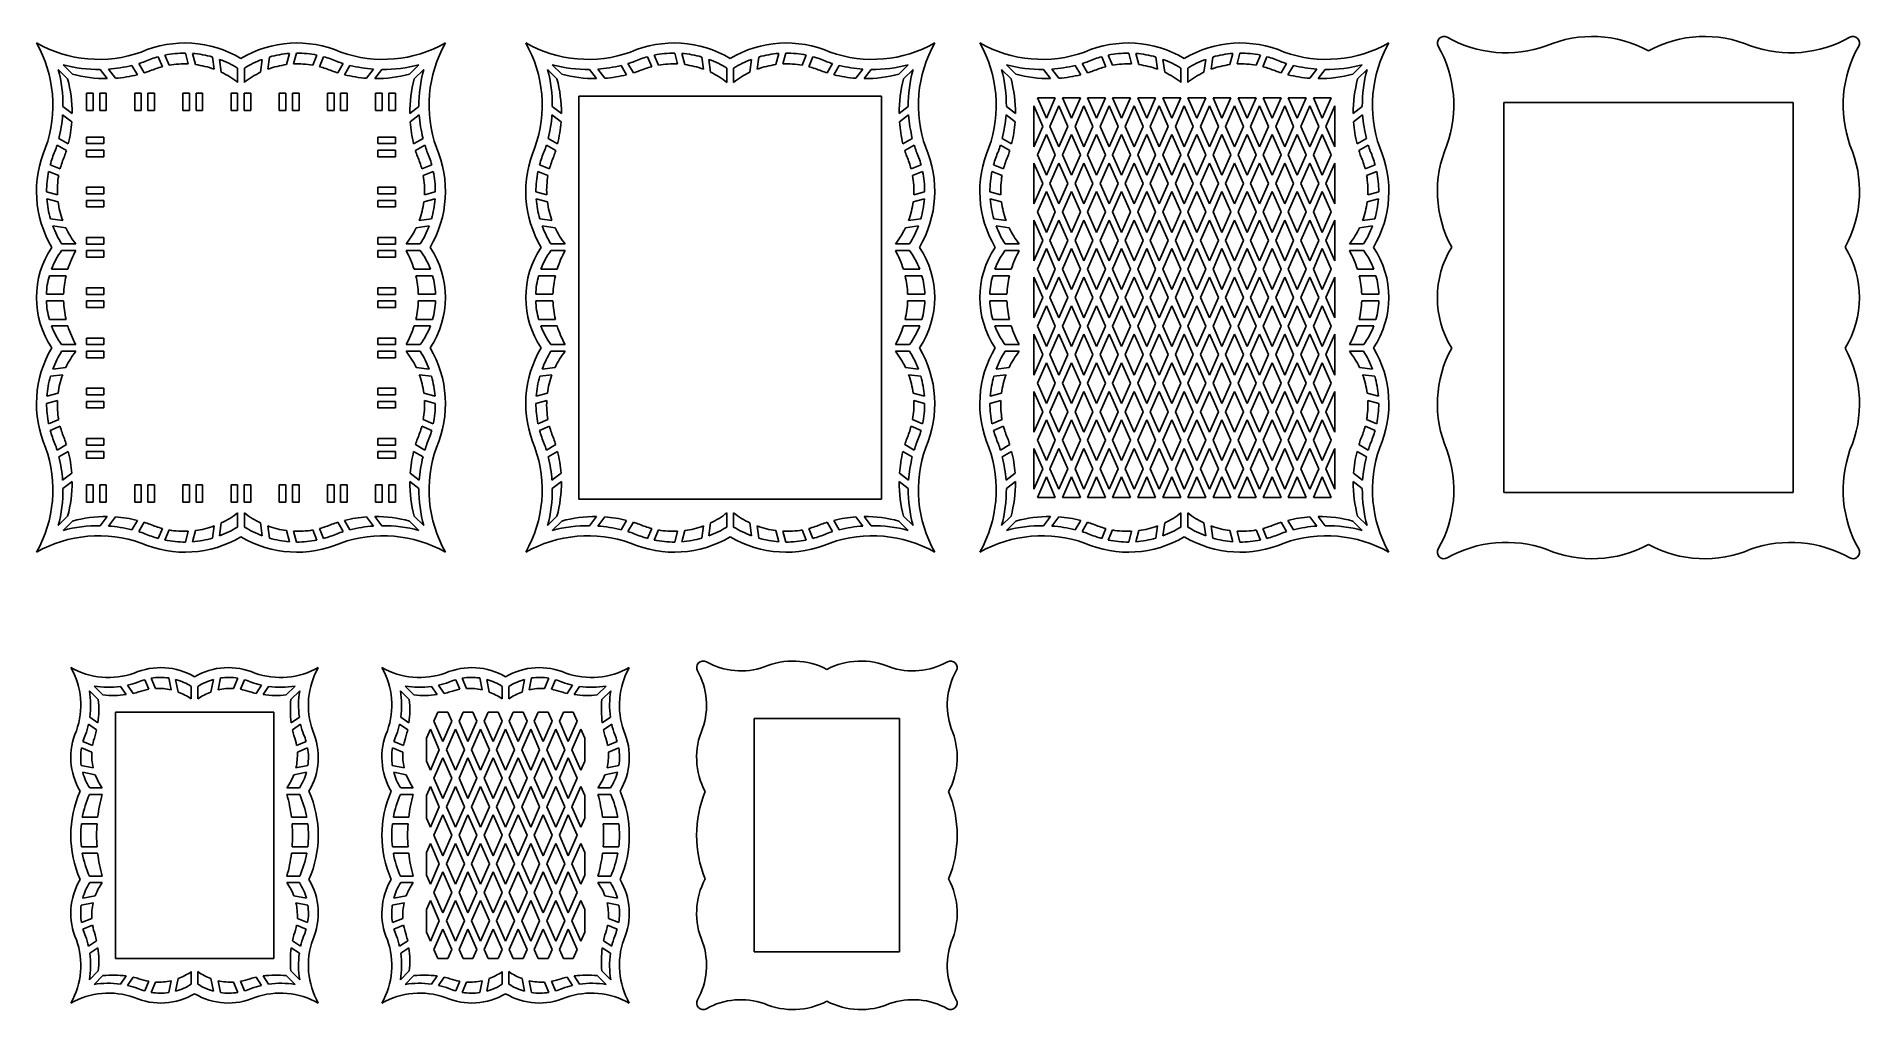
# Model space of a CAD drawing. Extents: x -985 to -429, y 48 to 344.
import ezdxf

# ---------------------------------------------------------------- set-up
doc = ezdxf.new("R2010")
doc.units = 0
doc.layers.get('0').update_dxf_attribs({"linetype": 'CONTINUOUS'})

msp = doc.modelspace()

# ---------------------------------------------------------------- linework, layer by layer
for p, q in [((-939.612413, 339.320532), (-938.726869, 336.015634)), ((-937.456568, 339.234038), (-936.542068, 335.821077)), ((-907.889696, 339.234038), (-908.804196, 335.821077)), ((-905.733851, 339.320532), (-906.619396, 336.015634)), ((-790.480224, 339.320532), (-789.59468, 336.015634)), ((-788.324379, 339.234038), (-787.409879, 335.821077)), ((-758.757507, 339.234038), (-759.672007, 335.821077)), ((-756.601662, 339.320532), (-757.487207, 336.015634)), ((-652.090063, 339.320532), (-651.204518, 336.015634)), ((-649.934218, 339.234038), (-649.019718, 335.821077)), ((-620.367346, 339.234038), (-621.281846, 335.821077)), ((-618.211501, 339.320532), (-619.097045, 336.015634)), ((-978.367609, 334.319725), (-975.500436, 331.452552)), ((-976.910969, 335.776365), (-974.043796, 332.909192)), ((-965.59539, 334.327304), (-963.470039, 331.557493)), ((-963.076258, 334.428227), (-960.949876, 331.657072)), ((-955.897611, 335.568374), (-954.251349, 332.716964)), ((-953.846932, 336.136494), (-952.199715, 333.28343)), ((-947.868174, 338.21658), (-946.613787, 335.188223)), ((-945.840523, 338.704437), (-944.570029, 335.637194)), ((-931.35519, 338.13753), (-930.865641, 334.419032)), ((-929.183408, 337.42348), (-928.665692, 333.491033)), ((-923.703132, 334.736158), (-923.703132, 330.406387)), ((-921.643132, 334.736158), (-921.643132, 330.406387)), ((-916.162856, 337.42348), (-916.680573, 333.491033)), ((-913.991074, 338.13753), (-914.480624, 334.419032)), ((-899.505742, 338.704437), (-900.776235, 335.637194)), ((-897.478091, 338.21658), (-898.732477, 335.188223)), ((-891.499332, 336.136494), (-893.14655, 333.28343)), ((-889.448653, 335.568374), (-891.094916, 332.716964)), ((-882.270006, 334.428227), (-884.396388, 331.657072)), ((-879.750874, 334.327304), (-881.876225, 331.557493)), ((-868.435295, 335.776365), (-871.302469, 332.909192)), ((-866.978655, 334.319725), (-869.845829, 331.452552)), ((-829.23542, 334.319725), (-826.368247, 331.452552)), ((-827.77878, 335.776365), (-824.911607, 332.909192)), ((-816.463201, 334.327304), (-814.33785, 331.557493)), ((-813.944069, 334.428227), (-811.817687, 331.657072)), ((-806.765422, 335.568374), (-805.119159, 332.716964)), ((-804.714743, 336.136494), (-803.067526, 333.28343)), ((-798.735984, 338.21658), (-797.481598, 335.188223)), ((-796.708334, 338.704437), (-795.43784, 335.637194)), ((-782.223001, 338.13753), (-781.733452, 334.419032)), ((-780.051219, 337.42348), (-779.533502, 333.491033)), ((-774.570943, 334.736158), (-774.570943, 330.406387)), ((-772.510943, 334.736158), (-772.510943, 330.406387)), ((-767.030667, 337.42348), (-767.548384, 333.491033)), ((-764.858885, 338.13753), (-765.348434, 334.419032)), ((-750.373553, 338.704437), (-751.644046, 335.637194)), ((-748.345902, 338.21658), (-749.600288, 335.188223)), ((-742.367143, 336.136494), (-744.01436, 333.28343)), ((-740.316464, 335.568374), (-741.962727, 332.716964)), ((-733.137817, 334.428227), (-735.264199, 331.657072)), ((-730.618685, 334.327304), (-732.744036, 331.557493)), ((-719.303106, 335.776365), (-722.170279, 332.909192)), ((-717.846466, 334.319725), (-720.713639, 331.452552)), ((-690.845259, 334.319725), (-687.978085, 331.452552)), ((-689.388619, 335.776365), (-686.521446, 332.909192)), ((-678.07304, 334.327304), (-675.947689, 331.557493)), ((-675.553908, 334.428227), (-673.427526, 331.657072)), ((-668.375261, 335.568374), (-666.728998, 332.716964)), ((-666.324582, 336.136494), (-664.677365, 333.28343)), ((-660.345823, 338.21658), (-659.091437, 335.188223)), ((-658.318172, 338.704437), (-657.047679, 335.637194)), ((-643.83284, 338.13753), (-643.34329, 334.419032)), ((-641.661058, 337.42348), (-641.143341, 333.491033)), ((-636.180782, 334.736158), (-636.180782, 330.406387)), ((-634.120782, 334.736158), (-634.120782, 330.406387)), ((-628.640506, 337.42348), (-629.158222, 333.491033)), ((-626.468724, 338.13753), (-626.958273, 334.419032)), ((-611.983391, 338.704437), (-613.253885, 335.637194)), ((-609.95574, 338.21658), (-611.210127, 335.188223)), ((-603.976982, 336.136494), (-605.624199, 333.28343)), ((-601.926303, 335.568374), (-603.572566, 332.716964)), ((-594.747656, 334.428227), (-596.874038, 331.657072)), ((-592.228524, 334.327304), (-594.353875, 331.557493)), ((-580.912945, 335.776365), (-583.780118, 332.909192)), ((-579.456305, 334.319725), (-582.323478, 331.452552)), ((-976.918548, 323.004147), (-974.148736, 320.878795)), ((-969.725622, 327.134402), (-969.725622, 321.834402)), ((-969.725622, 327.134402), (-967.725622, 327.134402)), ((-967.725622, 327.134402), (-967.725622, 321.834402)), ((-965.725622, 327.134402), (-965.725622, 321.834402)), ((-965.725622, 327.134402), (-963.725622, 327.134402)), ((-963.725622, 327.134402), (-963.725622, 321.834402)), ((-955.047296, 327.134402), (-955.047296, 321.834402)), ((-955.047296, 327.134402), (-953.047296, 327.134402)), ((-953.047296, 327.134402), (-953.047296, 321.834402)), ((-951.047296, 327.134402), (-951.047296, 321.834402)), ((-951.047296, 327.134402), (-949.047296, 327.134402)), ((-949.047296, 327.134402), (-949.047296, 321.834402)), ((-940.36313, 327.134402), (-940.36313, 321.834402)), ((-940.36313, 327.134402), (-938.36313, 327.134402)), ((-938.36313, 327.134402), (-938.36313, 321.834402)), ((-936.36313, 327.134402), (-936.36313, 321.834402)), ((-936.36313, 327.134402), (-934.36313, 327.134402)), ((-934.36313, 327.134402), (-934.36313, 321.834402)), ((-925.678964, 327.134402), (-925.678964, 321.834402)), ((-925.678964, 327.134402), (-923.678964, 327.134402)), ((-923.678964, 327.134402), (-923.678964, 321.834402)), ((-921.678964, 327.134402), (-921.678964, 321.834402)), ((-921.678964, 327.134402), (-919.678964, 327.134402)), ((-919.678964, 327.134402), (-919.678964, 321.834402)), ((-908.983134, 327.134402), (-910.983134, 327.134402)), ((-910.983134, 327.134402), (-910.983134, 321.834402)), ((-908.983134, 327.134402), (-908.983134, 321.834402)), ((-906.983134, 327.134402), (-906.983134, 321.834402)), ((-904.983134, 327.134402), (-906.983134, 327.134402)), ((-904.983134, 327.134402), (-904.983134, 321.834402)), ((-894.298968, 327.134402), (-896.298968, 327.134402)), ((-896.298968, 327.134402), (-896.298968, 321.834402)), ((-894.298968, 327.134402), (-894.298968, 321.834402)), ((-892.298968, 327.134402), (-892.298968, 321.834402)), ((-890.298968, 327.134402), (-892.298968, 327.134402)), ((-890.298968, 327.134402), (-890.298968, 321.834402)), ((-879.620643, 327.134402), (-881.620643, 327.134402)), ((-881.620643, 327.134402), (-881.620643, 321.834402)), ((-879.620643, 327.134402), (-879.620643, 321.834402)), ((-877.620643, 327.134402), (-877.620643, 321.834402)), ((-875.620643, 327.134402), (-877.620643, 327.134402)), ((-875.620643, 327.134402), (-875.620643, 321.834402)), ((-868.427716, 323.004147), (-871.197528, 320.878795)), ((-827.786359, 323.004147), (-825.016547, 320.878795)), ((-819.670359, 326.211305), (-727.411527, 326.211305)), ((-819.670359, 203.300811), (-819.670359, 326.211305)), ((-727.411527, 326.211305), (-727.411527, 203.300811)), ((-719.295527, 323.004147), (-722.065339, 320.878795)), ((-689.396198, 323.004147), (-686.626386, 320.878795)), ((-678.292153, 316.981487), (-681.02262, 323.198799)), ((-681.02262, 310.764174), (-681.02262, 323.198799)), ((-679.930433, 325.685725), (-674.4695, 325.685725)), ((-677.199966, 319.468412), (-679.930433, 325.685725)), ((-677.199966, 319.468412), (-674.4695, 325.685725)), ((-676.10778, 316.981487), (-673.377313, 323.198799)), ((-670.646847, 316.981487), (-673.377313, 323.198799)), ((-669.55466, 319.468412), (-672.285127, 325.685725)), ((-672.285127, 325.685725), (-666.824194, 325.685725)), ((-669.55466, 319.468412), (-666.824194, 325.685725)), ((-668.462473, 316.981487), (-665.732007, 323.198799)), ((-663.00154, 316.981487), (-665.732007, 323.198799)), ((-661.909354, 319.468412), (-664.63982, 325.685725)), ((-664.63982, 325.685725), (-659.178887, 325.685725)), ((-661.909354, 319.468412), (-659.178887, 325.685725)), ((-660.817167, 316.981487), (-658.086701, 323.198799)), ((-655.356234, 316.981487), (-658.086701, 323.198799)), ((-654.264048, 319.468412), (-656.994514, 325.685725)), ((-656.994514, 325.685725), (-651.533581, 325.685725)), ((-654.264048, 319.468412), (-651.533581, 325.685725)), ((-653.171861, 316.981487), (-650.441394, 323.198799)), ((-647.710928, 316.981487), (-650.441394, 323.198799)), ((-646.618741, 319.468412), (-649.349208, 325.685725)), ((-649.349208, 325.685725), (-643.888275, 325.685725)), ((-646.618741, 319.468412), (-643.888275, 325.685725)), ((-645.526555, 316.981487), (-642.796088, 323.198799)), ((-640.065622, 316.981487), (-642.796088, 323.198799)), ((-638.973435, 319.468412), (-641.703902, 325.685725)), ((-641.703902, 325.685725), (-636.242968, 325.685725)), ((-638.973435, 319.468412), (-636.242968, 325.685725)), ((-637.881248, 316.981487), (-635.150782, 323.198799)), ((-632.420315, 316.981487), (-635.150782, 323.198799)), ((-631.328129, 319.468412), (-634.058595, 325.685725)), ((-634.058595, 325.685725), (-628.597662, 325.685725)), ((-631.328129, 319.468412), (-628.597662, 325.685725)), ((-630.235942, 316.981487), (-627.505476, 323.198799)), ((-624.775009, 316.981487), (-627.505476, 323.198799)), ((-623.682822, 319.468412), (-626.413289, 325.685725)), ((-626.413289, 325.685725), (-620.952356, 325.685725)), ((-623.682822, 319.468412), (-620.952356, 325.685725)), ((-622.590636, 316.981487), (-619.860169, 323.198799)), ((-617.129703, 316.981487), (-619.860169, 323.198799)), ((-616.037516, 319.468412), (-618.767983, 325.685725)), ((-618.767983, 325.685725), (-613.30705, 325.685725)), ((-616.037516, 319.468412), (-613.30705, 325.685725)), ((-614.94533, 316.981487), (-612.214863, 323.198799)), ((-609.484397, 316.981487), (-612.214863, 323.198799)), ((-608.39221, 319.468412), (-611.122676, 325.685725)), ((-611.122676, 325.685725), (-605.661743, 325.685725)), ((-608.39221, 319.468412), (-605.661743, 325.685725)), ((-607.300023, 316.981487), (-604.569557, 323.198799)), ((-601.83909, 316.981487), (-604.569557, 323.198799)), ((-600.746904, 319.468412), (-603.47737, 325.685725)), ((-603.47737, 325.685725), (-598.016437, 325.685725)), ((-600.746904, 319.468412), (-598.016437, 325.685725)), ((-599.654717, 316.981487), (-596.924251, 323.198799)), ((-594.193784, 316.981487), (-596.924251, 323.198799)), ((-593.101597, 319.468412), (-595.832064, 325.685725)), ((-595.832064, 325.685725), (-590.371131, 325.685725)), ((-593.101597, 319.468412), (-590.371131, 325.685725)), ((-592.009411, 316.981487), (-589.278944, 323.198799)), ((-589.278944, 323.198799), (-589.278944, 310.764174)), ((-580.905366, 323.004147), (-583.675178, 320.878795)), ((-537.81832, 324.211305), (-449.559488, 324.211305)), ((-537.81832, 205.300811), (-537.81832, 324.211305)), ((-449.559488, 324.211305), (-449.559488, 205.300811)), ((-977.019471, 320.485014), (-974.248316, 318.358632)), ((-969.725622, 321.834402), (-967.725622, 321.834402)), ((-965.725622, 321.834402), (-963.725622, 321.834402)), ((-955.047296, 321.834402), (-953.047296, 321.834402)), ((-951.047296, 321.834402), (-949.047296, 321.834402)), ((-940.36313, 321.834402), (-938.36313, 321.834402)), ((-936.36313, 321.834402), (-934.36313, 321.834402)), ((-925.678964, 321.834402), (-923.678964, 321.834402)), ((-921.678964, 321.834402), (-919.678964, 321.834402)), ((-908.983134, 321.834402), (-910.983134, 321.834402)), ((-904.983134, 321.834402), (-906.983134, 321.834402)), ((-894.298968, 321.834402), (-896.298968, 321.834402)), ((-890.298968, 321.834402), (-892.298968, 321.834402)), ((-879.620643, 321.834402), (-881.620643, 321.834402)), ((-875.620643, 321.834402), (-877.620643, 321.834402)), ((-868.326793, 320.485014), (-871.097948, 318.358632)), ((-827.887282, 320.485014), (-825.116127, 318.358632)), ((-719.194604, 320.485014), (-721.965759, 318.358632)), ((-689.497121, 320.485014), (-686.725966, 318.358632)), ((-678.292153, 316.981487), (-681.02262, 310.764174)), ((-676.10778, 316.981487), (-673.377313, 310.764174)), ((-670.646847, 316.981487), (-673.377313, 310.764174)), ((-668.462473, 316.981487), (-665.732007, 310.764174)), ((-663.00154, 316.981487), (-665.732007, 310.764174)), ((-660.817167, 316.981487), (-658.086701, 310.764174)), ((-655.356234, 316.981487), (-658.086701, 310.764174)), ((-653.171861, 316.981487), (-650.441394, 310.764174)), ((-647.710928, 316.981487), (-650.441394, 310.764174)), ((-645.526555, 316.981487), (-642.796088, 310.764174)), ((-640.065622, 316.981487), (-642.796088, 310.764174)), ((-637.881248, 316.981487), (-635.150782, 310.764174)), ((-632.420315, 316.981487), (-635.150782, 310.764174)), ((-630.235942, 316.981487), (-627.505476, 310.764174)), ((-624.775009, 316.981487), (-627.505476, 310.764174)), ((-622.590636, 316.981487), (-619.860169, 310.764174)), ((-617.129703, 316.981487), (-619.860169, 310.764174)), ((-614.94533, 316.981487), (-612.214863, 310.764174)), ((-609.484397, 316.981487), (-612.214863, 310.764174)), ((-607.300023, 316.981487), (-604.569557, 310.764174)), ((-601.83909, 316.981487), (-604.569557, 310.764174)), ((-599.654717, 316.981487), (-596.924251, 310.764174)), ((-594.193784, 316.981487), (-596.924251, 310.764174)), ((-592.009411, 316.981487), (-589.278944, 310.764174)), ((-580.804443, 320.485014), (-583.575598, 318.358632)), ((-978.727737, 311.255688), (-975.874674, 309.608471)), ((-978.159618, 313.306368), (-975.308207, 311.660105)), ((-969.725622, 313.719002), (-964.425622, 313.719002)), ((-969.725622, 313.719002), (-969.725622, 311.719002)), ((-969.725622, 311.719002), (-964.425622, 311.719002)), ((-964.425622, 313.719002), (-964.425622, 311.719002)), ((-875.620643, 313.719002), (-880.920643, 313.719002)), ((-880.920643, 313.719002), (-880.920643, 311.719002)), ((-875.620643, 311.719002), (-880.920643, 311.719002)), ((-875.620643, 313.719002), (-875.620643, 311.719002)), ((-867.186647, 313.306368), (-870.038057, 311.660105)), ((-866.618527, 311.255688), (-869.471591, 309.608471)), ((-829.595548, 311.255688), (-826.742484, 309.608471)), ((-829.027429, 313.306368), (-826.176018, 311.660105)), ((-718.054457, 313.306368), (-720.905868, 311.660105)), ((-717.486338, 311.255688), (-720.339402, 309.608471)), ((-691.205387, 311.255688), (-688.352323, 309.608471)), ((-690.637268, 313.306368), (-687.785857, 311.660105)), ((-677.199966, 314.494561), (-679.930433, 308.277248)), ((-677.199966, 314.494561), (-674.4695, 308.277248)), ((-669.55466, 314.494561), (-672.285127, 308.277248)), ((-669.55466, 314.494561), (-666.824194, 308.277248)), ((-661.909354, 314.494561), (-664.63982, 308.277248)), ((-661.909354, 314.494561), (-659.178887, 308.277248)), ((-654.264048, 314.494561), (-656.994514, 308.277248)), ((-654.264048, 314.494561), (-651.533581, 308.277248)), ((-646.618741, 314.494561), (-649.349208, 308.277248)), ((-646.618741, 314.494561), (-643.888275, 308.277248)), ((-638.973435, 314.494561), (-641.703902, 308.277248)), ((-638.973435, 314.494561), (-636.242968, 308.277248)), ((-631.328129, 314.494561), (-634.058595, 308.277248)), ((-631.328129, 314.494561), (-628.597662, 308.277248)), ((-623.682822, 314.494561), (-626.413289, 308.277248)), ((-623.682822, 314.494561), (-620.952356, 308.277248)), ((-616.037516, 314.494561), (-618.767983, 308.277248)), ((-616.037516, 314.494561), (-613.30705, 308.277248)), ((-608.39221, 314.494561), (-611.122676, 308.277248)), ((-608.39221, 314.494561), (-605.661743, 308.277248)), ((-600.746904, 314.494561), (-603.47737, 308.277248)), ((-600.746904, 314.494561), (-598.016437, 308.277248)), ((-593.101597, 314.494561), (-595.832064, 308.277248)), ((-593.101597, 314.494561), (-590.371131, 308.277248)), ((-579.664296, 313.306368), (-582.515707, 311.660105)), ((-579.096177, 311.255688), (-581.94924, 309.608471)), ((-969.725622, 309.719002), (-964.425622, 309.719002)), ((-969.725622, 309.719002), (-969.725622, 307.719002)), ((-969.725622, 307.719002), (-964.425622, 307.719002)), ((-964.425622, 309.719002), (-964.425622, 307.719002)), ((-875.620643, 309.719002), (-880.920643, 309.719002)), ((-880.920643, 309.719002), (-880.920643, 307.719002)), ((-875.620643, 307.719002), (-880.920643, 307.719002)), ((-875.620643, 309.719002), (-875.620643, 307.719002)), ((-681.02262, 305.790323), (-678.292153, 299.57301)), ((-681.02262, 293.355697), (-681.02262, 305.790323)), ((-679.930433, 308.277248), (-677.199966, 302.059936)), ((-674.4695, 308.277248), (-677.199966, 302.059936)), ((-673.377313, 305.790323), (-676.10778, 299.57301)), ((-673.377313, 305.790323), (-670.646847, 299.57301)), ((-672.285127, 308.277248), (-669.55466, 302.059936)), ((-666.824194, 308.277248), (-669.55466, 302.059936)), ((-665.732007, 305.790323), (-668.462473, 299.57301)), ((-665.732007, 305.790323), (-663.00154, 299.57301)), ((-664.63982, 308.277248), (-661.909354, 302.059936)), ((-659.178887, 308.277248), (-661.909354, 302.059936)), ((-658.086701, 305.790323), (-660.817167, 299.57301)), ((-658.086701, 305.790323), (-655.356234, 299.57301)), ((-656.994514, 308.277248), (-654.264048, 302.059936)), ((-651.533581, 308.277248), (-654.264048, 302.059936)), ((-650.441394, 305.790323), (-653.171861, 299.57301)), ((-650.441394, 305.790323), (-647.710928, 299.57301)), ((-649.349208, 308.277248), (-646.618741, 302.059936)), ((-643.888275, 308.277248), (-646.618741, 302.059936)), ((-642.796088, 305.790323), (-645.526555, 299.57301)), ((-642.796088, 305.790323), (-640.065622, 299.57301)), ((-641.703902, 308.277248), (-638.973435, 302.059936)), ((-636.242968, 308.277248), (-638.973435, 302.059936)), ((-635.150782, 305.790323), (-637.881248, 299.57301)), ((-635.150782, 305.790323), (-632.420315, 299.57301)), ((-634.058595, 308.277248), (-631.328129, 302.059936)), ((-628.597662, 308.277248), (-631.328129, 302.059936)), ((-627.505476, 305.790323), (-630.235942, 299.57301)), ((-627.505476, 305.790323), (-624.775009, 299.57301)), ((-626.413289, 308.277248), (-623.682822, 302.059936)), ((-620.952356, 308.277248), (-623.682822, 302.059936)), ((-619.860169, 305.790323), (-622.590636, 299.57301)), ((-619.860169, 305.790323), (-617.129703, 299.57301)), ((-618.767983, 308.277248), (-616.037516, 302.059936)), ((-613.30705, 308.277248), (-616.037516, 302.059936)), ((-612.214863, 305.790323), (-614.94533, 299.57301)), ((-612.214863, 305.790323), (-609.484397, 299.57301)), ((-611.122676, 308.277248), (-608.39221, 302.059936)), ((-605.661743, 308.277248), (-608.39221, 302.059936)), ((-604.569557, 305.790323), (-607.300023, 299.57301)), ((-604.569557, 305.790323), (-601.83909, 299.57301)), ((-603.47737, 308.277248), (-600.746904, 302.059936)), ((-598.016437, 308.277248), (-600.746904, 302.059936)), ((-596.924251, 305.790323), (-599.654717, 299.57301)), ((-596.924251, 305.790323), (-594.193784, 299.57301)), ((-595.832064, 308.277248), (-593.101597, 302.059936)), ((-590.371131, 308.277248), (-593.101597, 302.059936)), ((-589.278944, 305.790323), (-592.009411, 299.57301)), ((-589.278944, 305.790323), (-589.278944, 293.355697)), ((-981.29568, 303.249279), (-978.228438, 301.978786)), ((-980.807823, 305.27693), (-977.779466, 304.022544)), ((-864.538441, 305.27693), (-867.566798, 304.022544)), ((-864.050584, 303.249279), (-867.117827, 301.978786)), ((-832.163491, 303.249279), (-829.096249, 301.978786)), ((-831.675634, 305.27693), (-828.647277, 304.022544)), ((-715.406252, 305.27693), (-718.434609, 304.022544)), ((-714.918395, 303.249279), (-717.985637, 301.978786)), ((-693.77333, 303.249279), (-690.706088, 301.978786)), ((-693.285473, 305.27693), (-690.257116, 304.022544)), ((-577.016091, 305.27693), (-580.044448, 304.022544)), ((-576.528234, 303.249279), (-579.595476, 301.978786)), ((-981.911775, 297.02117), (-978.606878, 296.135625)), ((-981.825281, 294.865325), (-978.412321, 293.950825)), ((-969.725622, 298.393171), (-964.425622, 298.393171)), ((-969.725622, 296.393171), (-969.725622, 298.393171)), ((-969.725622, 296.393171), (-964.425622, 296.393171)), ((-964.425622, 296.393171), (-964.425622, 298.393171)), ((-875.620643, 298.393171), (-880.920643, 298.393171)), ((-880.920643, 296.393171), (-880.920643, 298.393171)), ((-875.620643, 296.393171), (-880.920643, 296.393171)), ((-875.620643, 296.393171), (-875.620643, 298.393171)), ((-863.520983, 294.865325), (-866.933944, 293.950825)), ((-863.434489, 297.02117), (-866.739386, 296.135625)), ((-832.779586, 297.02117), (-829.474689, 296.135625)), ((-832.693092, 294.865325), (-829.280131, 293.950825)), ((-714.388794, 294.865325), (-717.801755, 293.950825)), ((-714.3023, 297.02117), (-717.607197, 296.135625)), ((-694.389425, 297.02117), (-691.084528, 296.135625)), ((-694.302931, 294.865325), (-690.88997, 293.950825)), ((-678.292153, 299.57301), (-681.02262, 293.355697)), ((-677.199966, 297.086085), (-679.930433, 290.868772)), ((-677.199966, 297.086085), (-674.4695, 290.868772)), ((-676.10778, 299.57301), (-673.377313, 293.355697)), ((-670.646847, 299.57301), (-673.377313, 293.355697)), ((-669.55466, 297.086085), (-672.285127, 290.868772)), ((-669.55466, 297.086085), (-666.824194, 290.868772)), ((-668.462473, 299.57301), (-665.732007, 293.355697)), ((-663.00154, 299.57301), (-665.732007, 293.355697)), ((-661.909354, 297.086085), (-664.63982, 290.868772)), ((-661.909354, 297.086085), (-659.178887, 290.868772)), ((-660.817167, 299.57301), (-658.086701, 293.355697)), ((-655.356234, 299.57301), (-658.086701, 293.355697)), ((-654.264048, 297.086085), (-656.994514, 290.868772)), ((-654.264048, 297.086085), (-651.533581, 290.868772)), ((-653.171861, 299.57301), (-650.441394, 293.355697)), ((-647.710928, 299.57301), (-650.441394, 293.355697)), ((-646.618741, 297.086085), (-649.349208, 290.868772)), ((-646.618741, 297.086085), (-643.888275, 290.868772)), ((-645.526555, 299.57301), (-642.796088, 293.355697)), ((-640.065622, 299.57301), (-642.796088, 293.355697)), ((-638.973435, 297.086085), (-641.703902, 290.868772)), ((-638.973435, 297.086085), (-636.242968, 290.868772)), ((-637.881248, 299.57301), (-635.150782, 293.355697)), ((-632.420315, 299.57301), (-635.150782, 293.355697)), ((-631.328129, 297.086085), (-634.058595, 290.868772)), ((-631.328129, 297.086085), (-628.597662, 290.868772)), ((-630.235942, 299.57301), (-627.505476, 293.355697)), ((-624.775009, 299.57301), (-627.505476, 293.355697)), ((-623.682822, 297.086085), (-626.413289, 290.868772)), ((-623.682822, 297.086085), (-620.952356, 290.868772)), ((-622.590636, 299.57301), (-619.860169, 293.355697)), ((-617.129703, 299.57301), (-619.860169, 293.355697)), ((-616.037516, 297.086085), (-618.767983, 290.868772)), ((-616.037516, 297.086085), (-613.30705, 290.868772)), ((-614.94533, 299.57301), (-612.214863, 293.355697)), ((-609.484397, 299.57301), (-612.214863, 293.355697)), ((-608.39221, 297.086085), (-611.122676, 290.868772)), ((-608.39221, 297.086085), (-605.661743, 290.868772)), ((-607.300023, 299.57301), (-604.569557, 293.355697)), ((-601.83909, 299.57301), (-604.569557, 293.355697)), ((-600.746904, 297.086085), (-603.47737, 290.868772)), ((-600.746904, 297.086085), (-598.016437, 290.868772)), ((-599.654717, 299.57301), (-596.924251, 293.355697)), ((-594.193784, 299.57301), (-596.924251, 293.355697)), ((-593.101597, 297.086085), (-595.832064, 290.868772)), ((-593.101597, 297.086085), (-590.371131, 290.868772)), ((-592.009411, 299.57301), (-589.278944, 293.355697)), ((-575.998633, 294.865325), (-579.411594, 293.950825)), ((-575.912139, 297.02117), (-579.217036, 296.135625)), ((-969.725622, 294.393171), (-964.425622, 294.393171)), ((-969.725622, 292.393171), (-969.725622, 294.393171)), ((-969.725622, 292.393171), (-964.425622, 292.393171)), ((-964.425622, 292.393171), (-964.425622, 294.393171)), ((-875.620643, 294.393171), (-880.920643, 294.393171)), ((-880.920643, 292.393171), (-880.920643, 294.393171)), ((-875.620643, 292.393171), (-880.920643, 292.393171)), ((-875.620643, 292.393171), (-875.620643, 294.393171)), ((-679.930433, 290.868772), (-677.199966, 284.651459)), ((-674.4695, 290.868772), (-677.199966, 284.651459)), ((-672.285127, 290.868772), (-669.55466, 284.651459)), ((-666.824194, 290.868772), (-669.55466, 284.651459)), ((-664.63982, 290.868772), (-661.909354, 284.651459)), ((-659.178887, 290.868772), (-661.909354, 284.651459)), ((-656.994514, 290.868772), (-654.264048, 284.651459)), ((-651.533581, 290.868772), (-654.264048, 284.651459)), ((-649.349208, 290.868772), (-646.618741, 284.651459)), ((-643.888275, 290.868772), (-646.618741, 284.651459)), ((-641.703902, 290.868772), (-638.973435, 284.651459)), ((-636.242968, 290.868772), (-638.973435, 284.651459)), ((-634.058595, 290.868772), (-631.328129, 284.651459)), ((-628.597662, 290.868772), (-631.328129, 284.651459)), ((-626.413289, 290.868772), (-623.682822, 284.651459)), ((-620.952356, 290.868772), (-623.682822, 284.651459)), ((-618.767983, 290.868772), (-616.037516, 284.651459)), ((-613.30705, 290.868772), (-616.037516, 284.651459)), ((-611.122676, 290.868772), (-608.39221, 284.651459)), ((-605.661743, 290.868772), (-608.39221, 284.651459)), ((-603.47737, 290.868772), (-600.746904, 284.651459)), ((-598.016437, 290.868772), (-600.746904, 284.651459)), ((-595.832064, 290.868772), (-593.101597, 284.651459)), ((-590.371131, 290.868772), (-593.101597, 284.651459)), ((-980.728774, 288.763947), (-977.010276, 288.274397)), ((-980.014724, 286.592164), (-976.082277, 286.074448)), ((-865.331541, 286.592164), (-869.263988, 286.074448)), ((-864.617491, 288.763947), (-868.335988, 288.274397)), ((-831.596584, 288.763947), (-827.878087, 288.274397)), ((-830.882535, 286.592164), (-826.950087, 286.074448)), ((-716.199351, 286.592164), (-720.131799, 286.074448)), ((-715.485302, 288.763947), (-719.203799, 288.274397)), ((-693.206423, 288.763947), (-689.487926, 288.274397)), ((-692.492374, 286.592164), (-688.559926, 286.074448)), ((-681.02262, 288.381847), (-678.292153, 282.164534)), ((-681.02262, 275.947221), (-681.02262, 288.381847)), ((-673.377313, 288.381847), (-676.10778, 282.164534)), ((-673.377313, 288.381847), (-670.646847, 282.164534)), ((-665.732007, 288.381847), (-668.462473, 282.164534)), ((-665.732007, 288.381847), (-663.00154, 282.164534)), ((-658.086701, 288.381847), (-660.817167, 282.164534)), ((-658.086701, 288.381847), (-655.356234, 282.164534)), ((-650.441394, 288.381847), (-653.171861, 282.164534)), ((-650.441394, 288.381847), (-647.710928, 282.164534)), ((-642.796088, 288.381847), (-645.526555, 282.164534)), ((-642.796088, 288.381847), (-640.065622, 282.164534)), ((-635.150782, 288.381847), (-637.881248, 282.164534)), ((-635.150782, 288.381847), (-632.420315, 282.164534)), ((-627.505476, 288.381847), (-630.235942, 282.164534)), ((-627.505476, 288.381847), (-624.775009, 282.164534)), ((-619.860169, 288.381847), (-622.590636, 282.164534)), ((-619.860169, 288.381847), (-617.129703, 282.164534)), ((-612.214863, 288.381847), (-614.94533, 282.164534)), ((-612.214863, 288.381847), (-609.484397, 282.164534)), ((-604.569557, 288.381847), (-607.300023, 282.164534)), ((-604.569557, 288.381847), (-601.83909, 282.164534)), ((-596.924251, 288.381847), (-599.654717, 282.164534)), ((-596.924251, 288.381847), (-594.193784, 282.164534)), ((-589.278944, 288.381847), (-592.009411, 282.164534)), ((-589.278944, 288.381847), (-589.278944, 275.947221)), ((-577.80919, 286.592164), (-581.741637, 286.074448)), ((-577.09514, 288.763947), (-580.813638, 288.274397)), ((-977.334363, 279.111889), (-972.997631, 279.111889)), ((-977.327401, 281.111889), (-972.997631, 281.111889)), ((-969.725622, 281.067341), (-969.725622, 283.067341)), ((-969.725622, 283.067341), (-964.425622, 283.067341)), ((-969.725622, 281.067341), (-964.425622, 281.067341)), ((-969.725622, 279.067341), (-964.425622, 279.067341)), ((-969.725622, 277.067341), (-969.725622, 279.067341)), ((-964.425622, 281.067341), (-964.425622, 283.067341)), ((-964.425622, 277.067341), (-964.425622, 279.067341)), ((-875.620643, 283.067341), (-880.920643, 283.067341)), ((-880.920643, 281.067341), (-880.920643, 283.067341)), ((-875.620643, 281.067341), (-880.920643, 281.067341)), ((-875.620643, 279.067341), (-880.920643, 279.067341)), ((-880.920643, 277.067341), (-880.920643, 279.067341)), ((-875.620643, 281.067341), (-875.620643, 283.067341)), ((-875.620643, 277.067341), (-875.620643, 279.067341)), ((-868.018863, 281.111889), (-872.348634, 281.111889)), ((-868.011902, 279.111889), (-872.348634, 279.111889)), ((-828.202174, 279.111889), (-823.865441, 279.111889)), ((-828.195212, 281.111889), (-823.865441, 281.111889)), ((-718.886674, 281.111889), (-723.216445, 281.111889)), ((-718.879712, 279.111889), (-723.216445, 279.111889)), ((-689.812012, 279.111889), (-685.47528, 279.111889)), ((-689.805051, 281.111889), (-685.47528, 281.111889)), ((-678.292153, 282.164534), (-681.02262, 275.947221)), ((-677.199966, 279.677609), (-679.930433, 273.460296)), ((-677.199966, 279.677609), (-674.4695, 273.460296)), ((-676.10778, 282.164534), (-673.377313, 275.947221)), ((-670.646847, 282.164534), (-673.377313, 275.947221)), ((-669.55466, 279.677609), (-672.285127, 273.460296)), ((-669.55466, 279.677609), (-666.824194, 273.460296)), ((-668.462473, 282.164534), (-665.732007, 275.947221)), ((-663.00154, 282.164534), (-665.732007, 275.947221)), ((-661.909354, 279.677609), (-664.63982, 273.460296)), ((-661.909354, 279.677609), (-659.178887, 273.460296)), ((-660.817167, 282.164534), (-658.086701, 275.947221)), ((-655.356234, 282.164534), (-658.086701, 275.947221)), ((-654.264048, 279.677609), (-656.994514, 273.460296)), ((-654.264048, 279.677609), (-651.533581, 273.460296)), ((-653.171861, 282.164534), (-650.441394, 275.947221)), ((-647.710928, 282.164534), (-650.441394, 275.947221)), ((-646.618741, 279.677609), (-649.349208, 273.460296)), ((-646.618741, 279.677609), (-643.888275, 273.460296)), ((-645.526555, 282.164534), (-642.796088, 275.947221)), ((-640.065622, 282.164534), (-642.796088, 275.947221)), ((-638.973435, 279.677609), (-641.703902, 273.460296)), ((-638.973435, 279.677609), (-636.242968, 273.460296)), ((-637.881248, 282.164534), (-635.150782, 275.947221)), ((-632.420315, 282.164534), (-635.150782, 275.947221)), ((-631.328129, 279.677609), (-634.058595, 273.460296)), ((-631.328129, 279.677609), (-628.597662, 273.460296)), ((-630.235942, 282.164534), (-627.505476, 275.947221)), ((-624.775009, 282.164534), (-627.505476, 275.947221)), ((-623.682822, 279.677609), (-626.413289, 273.460296)), ((-623.682822, 279.677609), (-620.952356, 273.460296)), ((-622.590636, 282.164534), (-619.860169, 275.947221)), ((-617.129703, 282.164534), (-619.860169, 275.947221)), ((-616.037516, 279.677609), (-618.767983, 273.460296)), ((-616.037516, 279.677609), (-613.30705, 273.460296)), ((-614.94533, 282.164534), (-612.214863, 275.947221)), ((-609.484397, 282.164534), (-612.214863, 275.947221)), ((-608.39221, 279.677609), (-611.122676, 273.460296)), ((-608.39221, 279.677609), (-605.661743, 273.460296)), ((-607.300023, 282.164534), (-604.569557, 275.947221)), ((-601.83909, 282.164534), (-604.569557, 275.947221)), ((-600.746904, 279.677609), (-603.47737, 273.460296)), ((-600.746904, 279.677609), (-598.016437, 273.460296)), ((-599.654717, 282.164534), (-596.924251, 275.947221)), ((-594.193784, 282.164534), (-596.924251, 275.947221)), ((-593.101597, 279.677609), (-595.832064, 273.460296)), ((-593.101597, 279.677609), (-590.371131, 273.460296)), ((-592.009411, 282.164534), (-589.278944, 275.947221)), ((-580.496513, 281.111889), (-584.826284, 281.111889)), ((-580.489551, 279.111889), (-584.826284, 279.111889)), ((-980.412888, 273.418989), (-975.434432, 273.418989)), ((-969.725622, 277.067341), (-964.425622, 277.067341)), ((-875.620643, 277.067341), (-880.920643, 277.067341)), ((-864.933376, 273.418989), (-869.911832, 273.418989)), ((-831.280699, 273.418989), (-826.302243, 273.418989)), ((-715.801187, 273.418989), (-720.779643, 273.418989)), ((-692.890538, 273.418989), (-687.912082, 273.418989)), ((-679.930433, 273.460296), (-677.199966, 267.242983)), ((-674.4695, 273.460296), (-677.199966, 267.242983)), ((-672.285127, 273.460296), (-669.55466, 267.242983)), ((-666.824194, 273.460296), (-669.55466, 267.242983)), ((-664.63982, 273.460296), (-661.909354, 267.242983)), ((-659.178887, 273.460296), (-661.909354, 267.242983)), ((-656.994514, 273.460296), (-654.264048, 267.242983)), ((-651.533581, 273.460296), (-654.264048, 267.242983)), ((-649.349208, 273.460296), (-646.618741, 267.242983)), ((-643.888275, 273.460296), (-646.618741, 267.242983)), ((-641.703902, 273.460296), (-638.973435, 267.242983)), ((-636.242968, 273.460296), (-638.973435, 267.242983)), ((-634.058595, 273.460296), (-631.328129, 267.242983)), ((-628.597662, 273.460296), (-631.328129, 267.242983)), ((-626.413289, 273.460296), (-623.682822, 267.242983)), ((-620.952356, 273.460296), (-623.682822, 267.242983)), ((-618.767983, 273.460296), (-616.037516, 267.242983)), ((-613.30705, 273.460296), (-616.037516, 267.242983)), ((-611.122676, 273.460296), (-608.39221, 267.242983)), ((-605.661743, 273.460296), (-608.39221, 267.242983)), ((-603.47737, 273.460296), (-600.746904, 267.242983)), ((-598.016437, 273.460296), (-600.746904, 267.242983)), ((-595.832064, 273.460296), (-593.101597, 267.242983)), ((-590.371131, 273.460296), (-593.101597, 267.242983)), ((-577.411026, 273.418989), (-582.389482, 273.418989)), ((-981.074806, 271.418989), (-975.974515, 271.418989)), ((-969.725622, 267.74151), (-964.425622, 267.74151)), ((-969.725622, 265.74151), (-969.725622, 267.74151)), ((-964.425622, 265.74151), (-964.425622, 267.74151)), ((-875.620643, 267.74151), (-880.920643, 267.74151)), ((-880.920643, 265.74151), (-880.920643, 267.74151)), ((-875.620643, 265.74151), (-875.620643, 267.74151)), ((-864.271458, 271.418989), (-869.371749, 271.418989)), ((-831.942617, 271.418989), (-826.842326, 271.418989)), ((-715.139269, 271.418989), (-720.23956, 271.418989)), ((-693.552456, 271.418989), (-688.452165, 271.418989)), ((-681.02262, 270.973371), (-678.292153, 264.756058)), ((-681.02262, 258.538745), (-681.02262, 270.973371)), ((-673.377313, 270.973371), (-676.10778, 264.756058)), ((-673.377313, 270.973371), (-670.646847, 264.756058)), ((-665.732007, 270.973371), (-668.462473, 264.756058)), ((-665.732007, 270.973371), (-663.00154, 264.756058)), ((-658.086701, 270.973371), (-660.817167, 264.756058)), ((-658.086701, 270.973371), (-655.356234, 264.756058)), ((-650.441394, 270.973371), (-653.171861, 264.756058)), ((-650.441394, 270.973371), (-647.710928, 264.756058)), ((-642.796088, 270.973371), (-645.526555, 264.756058)), ((-642.796088, 270.973371), (-640.065622, 264.756058)), ((-635.150782, 270.973371), (-637.881248, 264.756058)), ((-635.150782, 270.973371), (-632.420315, 264.756058)), ((-627.505476, 270.973371), (-630.235942, 264.756058)), ((-627.505476, 270.973371), (-624.775009, 264.756058)), ((-619.860169, 270.973371), (-622.590636, 264.756058)), ((-619.860169, 270.973371), (-617.129703, 264.756058)), ((-612.214863, 270.973371), (-614.94533, 264.756058)), ((-612.214863, 270.973371), (-609.484397, 264.756058)), ((-604.569557, 270.973371), (-607.300023, 264.756058)), ((-604.569557, 270.973371), (-601.83909, 264.756058)), ((-596.924251, 270.973371), (-599.654717, 264.756058)), ((-596.924251, 270.973371), (-594.193784, 264.756058)), ((-589.278944, 270.973371), (-592.009411, 264.756058)), ((-589.278944, 270.973371), (-589.278944, 258.538745)), ((-576.749108, 271.418989), (-581.849399, 271.418989)), ((-981.981208, 265.756058), (-976.722164, 265.756058)), ((-981.981208, 263.756058), (-976.722164, 263.756058)), ((-969.725622, 265.74151), (-964.425622, 265.74151)), ((-969.725622, 263.74151), (-964.425622, 263.74151)), ((-969.725622, 261.74151), (-969.725622, 263.74151)), ((-969.725622, 261.74151), (-964.425622, 261.74151)), ((-964.425622, 261.74151), (-964.425622, 263.74151)), ((-875.620643, 265.74151), (-880.920643, 265.74151)), ((-875.620643, 263.74151), (-880.920643, 263.74151)), ((-880.920643, 261.74151), (-880.920643, 263.74151)), ((-875.620643, 261.74151), (-880.920643, 261.74151)), ((-875.620643, 261.74151), (-875.620643, 263.74151)), ((-863.365057, 265.756058), (-868.6241, 265.756058)), ((-863.365057, 263.756058), (-868.6241, 263.756058)), ((-832.849018, 265.756058), (-827.589975, 265.756058)), ((-832.849018, 263.756058), (-827.589975, 263.756058)), ((-714.232868, 265.756058), (-719.491911, 265.756058)), ((-714.232868, 263.756058), (-719.491911, 263.756058)), ((-694.458857, 265.756058), (-689.199814, 265.756058)), ((-694.458857, 263.756058), (-689.199814, 263.756058)), ((-678.292153, 264.756058), (-681.02262, 258.538745)), ((-677.199966, 262.269133), (-679.930433, 256.05182)), ((-677.199966, 262.269133), (-674.4695, 256.05182)), ((-676.10778, 264.756058), (-673.377313, 258.538745)), ((-670.646847, 264.756058), (-673.377313, 258.538745)), ((-669.55466, 262.269133), (-672.285127, 256.05182)), ((-669.55466, 262.269133), (-666.824194, 256.05182)), ((-668.462473, 264.756058), (-665.732007, 258.538745)), ((-663.00154, 264.756058), (-665.732007, 258.538745)), ((-661.909354, 262.269133), (-664.63982, 256.05182)), ((-661.909354, 262.269133), (-659.178887, 256.05182)), ((-660.817167, 264.756058), (-658.086701, 258.538745)), ((-655.356234, 264.756058), (-658.086701, 258.538745)), ((-654.264048, 262.269133), (-656.994514, 256.05182)), ((-654.264048, 262.269133), (-651.533581, 256.05182)), ((-653.171861, 264.756058), (-650.441394, 258.538745)), ((-647.710928, 264.756058), (-650.441394, 258.538745)), ((-646.618741, 262.269133), (-649.349208, 256.05182)), ((-646.618741, 262.269133), (-643.888275, 256.05182)), ((-645.526555, 264.756058), (-642.796088, 258.538745)), ((-640.065622, 264.756058), (-642.796088, 258.538745)), ((-638.973435, 262.269133), (-641.703902, 256.05182)), ((-638.973435, 262.269133), (-636.242968, 256.05182)), ((-637.881248, 264.756058), (-635.150782, 258.538745)), ((-632.420315, 264.756058), (-635.150782, 258.538745)), ((-631.328129, 262.269133), (-634.058595, 256.05182)), ((-631.328129, 262.269133), (-628.597662, 256.05182)), ((-630.235942, 264.756058), (-627.505476, 258.538745)), ((-624.775009, 264.756058), (-627.505476, 258.538745)), ((-623.682822, 262.269133), (-626.413289, 256.05182)), ((-623.682822, 262.269133), (-620.952356, 256.05182)), ((-622.590636, 264.756058), (-619.860169, 258.538745)), ((-617.129703, 264.756058), (-619.860169, 258.538745)), ((-616.037516, 262.269133), (-618.767983, 256.05182)), ((-616.037516, 262.269133), (-613.30705, 256.05182)), ((-614.94533, 264.756058), (-612.214863, 258.538745)), ((-609.484397, 264.756058), (-612.214863, 258.538745)), ((-608.39221, 262.269133), (-611.122676, 256.05182)), ((-608.39221, 262.269133), (-605.661743, 256.05182)), ((-607.300023, 264.756058), (-604.569557, 258.538745)), ((-601.83909, 264.756058), (-604.569557, 258.538745)), ((-600.746904, 262.269133), (-603.47737, 256.05182)), ((-600.746904, 262.269133), (-598.016437, 256.05182)), ((-599.654717, 264.756058), (-596.924251, 258.538745)), ((-594.193784, 264.756058), (-596.924251, 258.538745)), ((-593.101597, 262.269133), (-595.832064, 256.05182)), ((-593.101597, 262.269133), (-590.371131, 256.05182)), ((-592.009411, 264.756058), (-589.278944, 258.538745)), ((-575.842706, 265.756058), (-581.10175, 265.756058)), ((-575.842706, 263.756058), (-581.10175, 263.756058)), ((-981.074806, 258.093128), (-975.974515, 258.093128)), ((-980.412888, 256.093128), (-975.434432, 256.093128)), ((-864.933376, 256.093128), (-869.911832, 256.093128)), ((-864.271458, 258.093128), (-869.371749, 258.093128)), ((-831.942617, 258.093128), (-826.842326, 258.093128)), ((-831.280699, 256.093128), (-826.302243, 256.093128)), ((-715.801187, 256.093128), (-720.779643, 256.093128)), ((-715.139269, 258.093128), (-720.23956, 258.093128)), ((-693.552456, 258.093128), (-688.452165, 258.093128)), ((-692.890538, 256.093128), (-687.912082, 256.093128)), ((-679.930433, 256.05182), (-677.199966, 249.834507)), ((-674.4695, 256.05182), (-677.199966, 249.834507)), ((-672.285127, 256.05182), (-669.55466, 249.834507)), ((-666.824194, 256.05182), (-669.55466, 249.834507)), ((-664.63982, 256.05182), (-661.909354, 249.834507)), ((-659.178887, 256.05182), (-661.909354, 249.834507)), ((-656.994514, 256.05182), (-654.264048, 249.834507)), ((-651.533581, 256.05182), (-654.264048, 249.834507)), ((-649.349208, 256.05182), (-646.618741, 249.834507)), ((-643.888275, 256.05182), (-646.618741, 249.834507)), ((-641.703902, 256.05182), (-638.973435, 249.834507)), ((-636.242968, 256.05182), (-638.973435, 249.834507)), ((-634.058595, 256.05182), (-631.328129, 249.834507)), ((-628.597662, 256.05182), (-631.328129, 249.834507)), ((-626.413289, 256.05182), (-623.682822, 249.834507)), ((-620.952356, 256.05182), (-623.682822, 249.834507)), ((-618.767983, 256.05182), (-616.037516, 249.834507)), ((-613.30705, 256.05182), (-616.037516, 249.834507)), ((-611.122676, 256.05182), (-608.39221, 249.834507)), ((-605.661743, 256.05182), (-608.39221, 249.834507)), ((-603.47737, 256.05182), (-600.746904, 249.834507)), ((-598.016437, 256.05182), (-600.746904, 249.834507)), ((-595.832064, 256.05182), (-593.101597, 249.834507)), ((-590.371131, 256.05182), (-593.101597, 249.834507)), ((-577.411026, 256.093128), (-582.389482, 256.093128)), ((-576.749108, 258.093128), (-581.849399, 258.093128)), ((-977.334363, 250.400228), (-972.997631, 250.400228)), ((-969.725622, 252.41568), (-964.425622, 252.41568)), ((-969.725622, 250.41568), (-969.725622, 252.41568)), ((-969.725622, 250.41568), (-964.425622, 250.41568)), ((-964.425622, 250.41568), (-964.425622, 252.41568)), ((-875.620643, 252.41568), (-880.920643, 252.41568)), ((-880.920643, 250.41568), (-880.920643, 252.41568)), ((-875.620643, 250.41568), (-880.920643, 250.41568)), ((-875.620643, 250.41568), (-875.620643, 252.41568)), ((-868.011902, 250.400228), (-872.348634, 250.400228)), ((-828.202174, 250.400228), (-823.865441, 250.400228)), ((-718.879712, 250.400228), (-723.216445, 250.400228)), ((-689.812012, 250.400228), (-685.47528, 250.400228)), ((-681.02262, 253.564895), (-678.292153, 247.347582)), ((-681.02262, 241.130269), (-681.02262, 253.564895)), ((-673.377313, 253.564895), (-676.10778, 247.347582)), ((-673.377313, 253.564895), (-670.646847, 247.347582)), ((-665.732007, 253.564895), (-668.462473, 247.347582)), ((-665.732007, 253.564895), (-663.00154, 247.347582)), ((-658.086701, 253.564895), (-660.817167, 247.347582)), ((-658.086701, 253.564895), (-655.356234, 247.347582)), ((-650.441394, 253.564895), (-653.171861, 247.347582)), ((-650.441394, 253.564895), (-647.710928, 247.347582)), ((-642.796088, 253.564895), (-645.526555, 247.347582)), ((-642.796088, 253.564895), (-640.065622, 247.347582)), ((-635.150782, 253.564895), (-637.881248, 247.347582)), ((-635.150782, 253.564895), (-632.420315, 247.347582)), ((-627.505476, 253.564895), (-630.235942, 247.347582)), ((-627.505476, 253.564895), (-624.775009, 247.347582)), ((-619.860169, 253.564895), (-622.590636, 247.347582)), ((-619.860169, 253.564895), (-617.129703, 247.347582)), ((-612.214863, 253.564895), (-614.94533, 247.347582)), ((-612.214863, 253.564895), (-609.484397, 247.347582)), ((-604.569557, 253.564895), (-607.300023, 247.347582)), ((-604.569557, 253.564895), (-601.83909, 247.347582)), ((-596.924251, 253.564895), (-599.654717, 247.347582)), ((-596.924251, 253.564895), (-594.193784, 247.347582)), ((-589.278944, 253.564895), (-592.009411, 247.347582)), ((-589.278944, 253.564895), (-589.278944, 241.130269)), ((-580.489551, 250.400228), (-584.826284, 250.400228)), ((-977.327401, 248.400228), (-972.997631, 248.400228)), ((-969.725622, 248.41568), (-964.425622, 248.41568)), ((-969.725622, 246.41568), (-969.725622, 248.41568)), ((-969.725622, 246.41568), (-964.425622, 246.41568)), ((-964.425622, 246.41568), (-964.425622, 248.41568)), ((-875.620643, 248.41568), (-880.920643, 248.41568)), ((-880.920643, 246.41568), (-880.920643, 248.41568)), ((-875.620643, 246.41568), (-880.920643, 246.41568)), ((-875.620643, 246.41568), (-875.620643, 248.41568)), ((-868.018863, 248.400228), (-872.348634, 248.400228)), ((-828.195212, 248.400228), (-823.865441, 248.400228)), ((-718.886674, 248.400228), (-723.216445, 248.400228)), ((-689.805051, 248.400228), (-685.47528, 248.400228)), ((-678.292153, 247.347582), (-681.02262, 241.130269)), ((-677.199966, 244.860657), (-679.930433, 238.643344)), ((-677.199966, 244.860657), (-674.4695, 238.643344)), ((-676.10778, 247.347582), (-673.377313, 241.130269)), ((-670.646847, 247.347582), (-673.377313, 241.130269)), ((-669.55466, 244.860657), (-672.285127, 238.643344)), ((-669.55466, 244.860657), (-666.824194, 238.643344)), ((-668.462473, 247.347582), (-665.732007, 241.130269)), ((-663.00154, 247.347582), (-665.732007, 241.130269)), ((-661.909354, 244.860657), (-664.63982, 238.643344)), ((-661.909354, 244.860657), (-659.178887, 238.643344)), ((-660.817167, 247.347582), (-658.086701, 241.130269)), ((-655.356234, 247.347582), (-658.086701, 241.130269)), ((-654.264048, 244.860657), (-656.994514, 238.643344)), ((-654.264048, 244.860657), (-651.533581, 238.643344)), ((-653.171861, 247.347582), (-650.441394, 241.130269)), ((-647.710928, 247.347582), (-650.441394, 241.130269)), ((-646.618741, 244.860657), (-649.349208, 238.643344)), ((-646.618741, 244.860657), (-643.888275, 238.643344)), ((-645.526555, 247.347582), (-642.796088, 241.130269)), ((-640.065622, 247.347582), (-642.796088, 241.130269)), ((-638.973435, 244.860657), (-641.703902, 238.643344)), ((-638.973435, 244.860657), (-636.242968, 238.643344)), ((-637.881248, 247.347582), (-635.150782, 241.130269)), ((-632.420315, 247.347582), (-635.150782, 241.130269)), ((-631.328129, 244.860657), (-634.058595, 238.643344)), ((-631.328129, 244.860657), (-628.597662, 238.643344)), ((-630.235942, 247.347582), (-627.505476, 241.130269)), ((-624.775009, 247.347582), (-627.505476, 241.130269)), ((-623.682822, 244.860657), (-626.413289, 238.643344)), ((-623.682822, 244.860657), (-620.952356, 238.643344)), ((-622.590636, 247.347582), (-619.860169, 241.130269)), ((-617.129703, 247.347582), (-619.860169, 241.130269)), ((-616.037516, 244.860657), (-618.767983, 238.643344)), ((-616.037516, 244.860657), (-613.30705, 238.643344)), ((-614.94533, 247.347582), (-612.214863, 241.130269)), ((-609.484397, 247.347582), (-612.214863, 241.130269)), ((-608.39221, 244.860657), (-611.122676, 238.643344)), ((-608.39221, 244.860657), (-605.661743, 238.643344)), ((-607.300023, 247.347582), (-604.569557, 241.130269)), ((-601.83909, 247.347582), (-604.569557, 241.130269)), ((-600.746904, 244.860657), (-603.47737, 238.643344)), ((-600.746904, 244.860657), (-598.016437, 238.643344)), ((-599.654717, 247.347582), (-596.924251, 241.130269)), ((-594.193784, 247.347582), (-596.924251, 241.130269)), ((-593.101597, 244.860657), (-595.832064, 238.643344)), ((-593.101597, 244.860657), (-590.371131, 238.643344)), ((-592.009411, 247.347582), (-589.278944, 241.130269)), ((-580.496513, 248.400228), (-584.826284, 248.400228)), ((-980.728774, 240.74817), (-977.010276, 241.237719)), ((-980.014724, 242.919952), (-976.082277, 243.437668)), ((-865.331541, 242.919952), (-869.263988, 243.437668)), ((-864.617491, 240.74817), (-868.335988, 241.237719)), ((-831.596584, 240.74817), (-827.878087, 241.237719)), ((-830.882535, 242.919952), (-826.950087, 243.437668)), ((-716.199351, 242.919952), (-720.131799, 243.437668)), ((-715.485302, 240.74817), (-719.203799, 241.237719)), ((-693.206423, 240.74817), (-689.487926, 241.237719)), ((-692.492374, 242.919952), (-688.559926, 243.437668)), ((-577.80919, 242.919952), (-581.741637, 243.437668)), ((-577.09514, 240.74817), (-580.813638, 241.237719)), ((-981.911775, 232.490947), (-978.606878, 233.376491)), ((-981.825281, 234.646792), (-978.412321, 235.561292)), ((-969.725622, 235.101514), (-969.725622, 237.101514)), ((-969.725622, 237.101514), (-964.425622, 237.101514)), ((-969.725622, 235.101514), (-964.425622, 235.101514)), ((-964.425622, 235.101514), (-964.425622, 237.101514)), ((-880.920643, 235.101514), (-880.920643, 237.101514)), ((-875.620643, 237.101514), (-880.920643, 237.101514)), ((-875.620643, 235.101514), (-880.920643, 235.101514)), ((-875.620643, 235.101514), (-875.620643, 237.101514)), ((-863.520983, 234.646792), (-866.933944, 235.561292)), ((-863.434489, 232.490947), (-866.739386, 233.376491)), ((-832.779586, 232.490947), (-829.474689, 233.376491)), ((-832.693092, 234.646792), (-829.280131, 235.561292)), ((-714.388794, 234.646792), (-717.801755, 235.561292)), ((-714.3023, 232.490947), (-717.607197, 233.376491)), ((-694.389425, 232.490947), (-691.084528, 233.376491)), ((-694.302931, 234.646792), (-690.88997, 235.561292)), ((-681.02262, 236.156419), (-678.292153, 229.939106)), ((-681.02262, 223.721793), (-681.02262, 236.156419)), ((-679.930433, 238.643344), (-677.199966, 232.426031)), ((-674.4695, 238.643344), (-677.199966, 232.426031)), ((-673.377313, 236.156419), (-676.10778, 229.939106)), ((-673.377313, 236.156419), (-670.646847, 229.939106)), ((-672.285127, 238.643344), (-669.55466, 232.426031)), ((-666.824194, 238.643344), (-669.55466, 232.426031)), ((-665.732007, 236.156419), (-668.462473, 229.939106)), ((-665.732007, 236.156419), (-663.00154, 229.939106)), ((-664.63982, 238.643344), (-661.909354, 232.426031)), ((-659.178887, 238.643344), (-661.909354, 232.426031)), ((-658.086701, 236.156419), (-660.817167, 229.939106)), ((-658.086701, 236.156419), (-655.356234, 229.939106)), ((-656.994514, 238.643344), (-654.264048, 232.426031)), ((-651.533581, 238.643344), (-654.264048, 232.426031)), ((-650.441394, 236.156419), (-653.171861, 229.939106)), ((-650.441394, 236.156419), (-647.710928, 229.939106)), ((-649.349208, 238.643344), (-646.618741, 232.426031)), ((-643.888275, 238.643344), (-646.618741, 232.426031)), ((-642.796088, 236.156419), (-645.526555, 229.939106)), ((-642.796088, 236.156419), (-640.065622, 229.939106)), ((-641.703902, 238.643344), (-638.973435, 232.426031)), ((-636.242968, 238.643344), (-638.973435, 232.426031)), ((-635.150782, 236.156419), (-637.881248, 229.939106)), ((-635.150782, 236.156419), (-632.420315, 229.939106)), ((-634.058595, 238.643344), (-631.328129, 232.426031)), ((-628.597662, 238.643344), (-631.328129, 232.426031)), ((-627.505476, 236.156419), (-630.235942, 229.939106)), ((-627.505476, 236.156419), (-624.775009, 229.939106)), ((-626.413289, 238.643344), (-623.682822, 232.426031)), ((-620.952356, 238.643344), (-623.682822, 232.426031)), ((-619.860169, 236.156419), (-622.590636, 229.939106)), ((-619.860169, 236.156419), (-617.129703, 229.939106)), ((-618.767983, 238.643344), (-616.037516, 232.426031)), ((-613.30705, 238.643344), (-616.037516, 232.426031)), ((-612.214863, 236.156419), (-614.94533, 229.939106)), ((-612.214863, 236.156419), (-609.484397, 229.939106)), ((-611.122676, 238.643344), (-608.39221, 232.426031)), ((-605.661743, 238.643344), (-608.39221, 232.426031)), ((-604.569557, 236.156419), (-607.300023, 229.939106)), ((-604.569557, 236.156419), (-601.83909, 229.939106)), ((-603.47737, 238.643344), (-600.746904, 232.426031)), ((-598.016437, 238.643344), (-600.746904, 232.426031)), ((-596.924251, 236.156419), (-599.654717, 229.939106)), ((-596.924251, 236.156419), (-594.193784, 229.939106)), ((-595.832064, 238.643344), (-593.101597, 232.426031)), ((-590.371131, 238.643344), (-593.101597, 232.426031)), ((-589.278944, 236.156419), (-592.009411, 229.939106)), ((-589.278944, 236.156419), (-589.278944, 223.721793)), ((-575.998633, 234.646792), (-579.411594, 235.561292)), ((-575.912139, 232.490947), (-579.217036, 233.376491)), ((-969.725622, 233.101514), (-964.425622, 233.101514)), ((-969.725622, 231.101514), (-969.725622, 233.101514)), ((-969.725622, 231.101514), (-964.425622, 231.101514)), ((-964.425622, 231.101514), (-964.425622, 233.101514)), ((-875.620643, 233.101514), (-880.920643, 233.101514)), ((-880.920643, 231.101514), (-880.920643, 233.101514)), ((-875.620643, 231.101514), (-880.920643, 231.101514)), ((-875.620643, 231.101514), (-875.620643, 233.101514)), ((-678.292153, 229.939106), (-681.02262, 223.721793)), ((-676.10778, 229.939106), (-673.377313, 223.721793)), ((-670.646847, 229.939106), (-673.377313, 223.721793)), ((-668.462473, 229.939106), (-665.732007, 223.721793)), ((-663.00154, 229.939106), (-665.732007, 223.721793)), ((-660.817167, 229.939106), (-658.086701, 223.721793)), ((-655.356234, 229.939106), (-658.086701, 223.721793)), ((-653.171861, 229.939106), (-650.441394, 223.721793)), ((-647.710928, 229.939106), (-650.441394, 223.721793)), ((-645.526555, 229.939106), (-642.796088, 223.721793)), ((-640.065622, 229.939106), (-642.796088, 223.721793)), ((-637.881248, 229.939106), (-635.150782, 223.721793)), ((-632.420315, 229.939106), (-635.150782, 223.721793)), ((-630.235942, 229.939106), (-627.505476, 223.721793)), ((-624.775009, 229.939106), (-627.505476, 223.721793)), ((-622.590636, 229.939106), (-619.860169, 223.721793)), ((-617.129703, 229.939106), (-619.860169, 223.721793)), ((-614.94533, 229.939106), (-612.214863, 223.721793)), ((-609.484397, 229.939106), (-612.214863, 223.721793)), ((-607.300023, 229.939106), (-604.569557, 223.721793)), ((-601.83909, 229.939106), (-604.569557, 223.721793)), ((-599.654717, 229.939106), (-596.924251, 223.721793)), ((-594.193784, 229.939106), (-596.924251, 223.721793)), ((-592.009411, 229.939106), (-589.278944, 223.721793)), ((-981.29568, 226.262837), (-978.228438, 227.533331)), ((-980.807823, 224.235186), (-977.779466, 225.489573)), ((-864.538441, 224.235186), (-867.566798, 225.489573)), ((-864.050584, 226.262837), (-867.117827, 227.533331)), ((-832.163491, 226.262837), (-829.096249, 227.533331)), ((-831.675634, 224.235186), (-828.647277, 225.489573)), ((-715.406252, 224.235186), (-718.434609, 225.489573)), ((-714.918395, 226.262837), (-717.985637, 227.533331)), ((-693.77333, 226.262837), (-690.706088, 227.533331)), ((-693.285473, 224.235186), (-690.257116, 225.489573)), ((-677.199966, 227.452181), (-679.930433, 221.234868)), ((-677.199966, 227.452181), (-674.4695, 221.234868)), ((-669.55466, 227.452181), (-672.285127, 221.234868)), ((-669.55466, 227.452181), (-666.824194, 221.234868)), ((-661.909354, 227.452181), (-664.63982, 221.234868)), ((-661.909354, 227.452181), (-659.178887, 221.234868)), ((-654.264048, 227.452181), (-656.994514, 221.234868)), ((-654.264048, 227.452181), (-651.533581, 221.234868)), ((-646.618741, 227.452181), (-649.349208, 221.234868)), ((-646.618741, 227.452181), (-643.888275, 221.234868)), ((-638.973435, 227.452181), (-641.703902, 221.234868)), ((-638.973435, 227.452181), (-636.242968, 221.234868)), ((-631.328129, 227.452181), (-634.058595, 221.234868)), ((-631.328129, 227.452181), (-628.597662, 221.234868)), ((-623.682822, 227.452181), (-626.413289, 221.234868)), ((-623.682822, 227.452181), (-620.952356, 221.234868)), ((-616.037516, 227.452181), (-618.767983, 221.234868)), ((-616.037516, 227.452181), (-613.30705, 221.234868)), ((-608.39221, 227.452181), (-611.122676, 221.234868)), ((-608.39221, 227.452181), (-605.661743, 221.234868)), ((-600.746904, 227.452181), (-603.47737, 221.234868)), ((-600.746904, 227.452181), (-598.016437, 221.234868)), ((-593.101597, 227.452181), (-595.832064, 221.234868)), ((-593.101597, 227.452181), (-590.371131, 221.234868)), ((-577.016091, 224.235186), (-580.044448, 225.489573)), ((-576.528234, 226.262837), (-579.595476, 227.533331)), ((-978.727737, 218.256428), (-975.874674, 219.903645)), ((-978.159618, 216.205749), (-975.308207, 217.852011)), ((-969.725622, 221.793189), (-964.425622, 221.793189)), ((-969.725622, 219.793189), (-969.725622, 221.793189)), ((-969.725622, 219.793189), (-964.425622, 219.793189)), ((-969.725622, 217.793189), (-964.425622, 217.793189)), ((-969.725622, 215.793189), (-969.725622, 217.793189)), ((-964.425622, 219.793189), (-964.425622, 221.793189)), ((-964.425622, 215.793189), (-964.425622, 217.793189)), ((-875.620643, 221.793189), (-880.920643, 221.793189)), ((-880.920643, 219.793189), (-880.920643, 221.793189)), ((-875.620643, 219.793189), (-880.920643, 219.793189)), ((-875.620643, 217.793189), (-880.920643, 217.793189)), ((-880.920643, 215.793189), (-880.920643, 217.793189)), ((-875.620643, 219.793189), (-875.620643, 221.793189)), ((-875.620643, 215.793189), (-875.620643, 217.793189)), ((-867.186647, 216.205749), (-870.038057, 217.852011)), ((-866.618527, 218.256428), (-869.471591, 219.903645)), ((-829.595548, 218.256428), (-826.742484, 219.903645)), ((-829.027429, 216.205749), (-826.176018, 217.852011)), ((-718.054457, 216.205749), (-720.905868, 217.852011)), ((-717.486338, 218.256428), (-720.339402, 219.903645)), ((-691.205387, 218.256428), (-688.352323, 219.903645)), ((-690.637268, 216.205749), (-687.785857, 217.852011)), ((-681.02262, 206.313317), (-681.02262, 218.747943)), ((-681.02262, 218.747943), (-678.292153, 212.53063)), ((-679.930433, 221.234868), (-677.199966, 215.017555)), ((-674.4695, 221.234868), (-677.199966, 215.017555)), ((-673.377313, 218.747943), (-676.10778, 212.53063)), ((-673.377313, 218.747943), (-670.646847, 212.53063)), ((-672.285127, 221.234868), (-669.55466, 215.017555)), ((-666.824194, 221.234868), (-669.55466, 215.017555)), ((-665.732007, 218.747943), (-668.462473, 212.53063)), ((-665.732007, 218.747943), (-663.00154, 212.53063)), ((-664.63982, 221.234868), (-661.909354, 215.017555)), ((-659.178887, 221.234868), (-661.909354, 215.017555)), ((-658.086701, 218.747943), (-660.817167, 212.53063)), ((-658.086701, 218.747943), (-655.356234, 212.53063)), ((-656.994514, 221.234868), (-654.264048, 215.017555)), ((-651.533581, 221.234868), (-654.264048, 215.017555)), ((-650.441394, 218.747943), (-653.171861, 212.53063)), ((-650.441394, 218.747943), (-647.710928, 212.53063)), ((-649.349208, 221.234868), (-646.618741, 215.017555)), ((-643.888275, 221.234868), (-646.618741, 215.017555)), ((-642.796088, 218.747943), (-645.526555, 212.53063)), ((-642.796088, 218.747943), (-640.065622, 212.53063)), ((-641.703902, 221.234868), (-638.973435, 215.017555)), ((-636.242968, 221.234868), (-638.973435, 215.017555)), ((-635.150782, 218.747943), (-637.881248, 212.53063)), ((-635.150782, 218.747943), (-632.420315, 212.53063)), ((-634.058595, 221.234868), (-631.328129, 215.017555)), ((-628.597662, 221.234868), (-631.328129, 215.017555)), ((-627.505476, 218.747943), (-630.235942, 212.53063)), ((-627.505476, 218.747943), (-624.775009, 212.53063)), ((-626.413289, 221.234868), (-623.682822, 215.017555)), ((-620.952356, 221.234868), (-623.682822, 215.017555)), ((-619.860169, 218.747943), (-622.590636, 212.53063)), ((-619.860169, 218.747943), (-617.129703, 212.53063)), ((-618.767983, 221.234868), (-616.037516, 215.017555)), ((-613.30705, 221.234868), (-616.037516, 215.017555)), ((-612.214863, 218.747943), (-614.94533, 212.53063)), ((-612.214863, 218.747943), (-609.484397, 212.53063)), ((-611.122676, 221.234868), (-608.39221, 215.017555)), ((-605.661743, 221.234868), (-608.39221, 215.017555)), ((-604.569557, 218.747943), (-607.300023, 212.53063)), ((-604.569557, 218.747943), (-601.83909, 212.53063)), ((-603.47737, 221.234868), (-600.746904, 215.017555)), ((-598.016437, 221.234868), (-600.746904, 215.017555)), ((-596.924251, 218.747943), (-599.654717, 212.53063)), ((-596.924251, 218.747943), (-594.193784, 212.53063)), ((-595.832064, 221.234868), (-593.101597, 215.017555)), ((-590.371131, 221.234868), (-593.101597, 215.017555)), ((-589.278944, 218.747943), (-592.009411, 212.53063)), ((-589.278944, 218.747943), (-589.278944, 206.313317)), ((-579.664296, 216.205749), (-582.515707, 217.852011)), ((-579.096177, 218.256428), (-581.94924, 219.903645)), ((-977.019471, 209.027102), (-974.248316, 211.153484)), ((-969.725622, 215.793189), (-964.425622, 215.793189)), ((-875.620643, 215.793189), (-880.920643, 215.793189)), ((-868.326793, 209.027102), (-871.097948, 211.153484)), ((-827.887282, 209.027102), (-825.116127, 211.153484)), ((-719.194604, 209.027102), (-721.965759, 211.153484)), ((-689.497121, 209.027102), (-686.725966, 211.153484)), ((-681.02262, 206.313317), (-678.292153, 212.53063)), ((-673.377313, 206.313317), (-676.10778, 212.53063)), ((-673.377313, 206.313317), (-670.646847, 212.53063)), ((-665.732007, 206.313317), (-668.462473, 212.53063)), ((-665.732007, 206.313317), (-663.00154, 212.53063)), ((-658.086701, 206.313317), (-660.817167, 212.53063)), ((-658.086701, 206.313317), (-655.356234, 212.53063)), ((-650.441394, 206.313317), (-653.171861, 212.53063)), ((-650.441394, 206.313317), (-647.710928, 212.53063)), ((-642.796088, 206.313317), (-645.526555, 212.53063)), ((-642.796088, 206.313317), (-640.065622, 212.53063)), ((-635.150782, 206.313317), (-637.881248, 212.53063)), ((-635.150782, 206.313317), (-632.420315, 212.53063)), ((-627.505476, 206.313317), (-630.235942, 212.53063)), ((-627.505476, 206.313317), (-624.775009, 212.53063)), ((-619.860169, 206.313317), (-622.590636, 212.53063)), ((-619.860169, 206.313317), (-617.129703, 212.53063)), ((-612.214863, 206.313317), (-614.94533, 212.53063)), ((-612.214863, 206.313317), (-609.484397, 212.53063)), ((-604.569557, 206.313317), (-607.300023, 212.53063)), ((-604.569557, 206.313317), (-601.83909, 212.53063)), ((-596.924251, 206.313317), (-599.654717, 212.53063)), ((-596.924251, 206.313317), (-594.193784, 212.53063)), ((-589.278944, 206.313317), (-592.009411, 212.53063)), ((-580.804443, 209.027102), (-583.575598, 211.153484)), ((-976.918548, 206.50797), (-974.148736, 208.633321)), ((-969.725622, 202.377715), (-969.725622, 207.677715)), ((-969.725622, 207.677715), (-967.725622, 207.677715)), ((-967.725622, 202.377715), (-967.725622, 207.677715)), ((-965.725622, 202.377715), (-965.725622, 207.677715)), ((-965.725622, 207.677715), (-963.725622, 207.677715)), ((-963.725622, 202.377715), (-963.725622, 207.677715)), ((-955.047296, 202.377715), (-955.047296, 207.677715)), ((-955.047296, 207.677715), (-953.047296, 207.677715)), ((-953.047296, 202.377715), (-953.047296, 207.677715)), ((-951.047296, 202.377715), (-951.047296, 207.677715)), ((-951.047296, 207.677715), (-949.047296, 207.677715)), ((-949.047296, 202.377715), (-949.047296, 207.677715)), ((-940.36313, 202.377715), (-940.36313, 207.677715)), ((-940.36313, 207.677715), (-938.36313, 207.677715)), ((-938.36313, 202.377715), (-938.36313, 207.677715)), ((-936.36313, 202.377715), (-936.36313, 207.677715)), ((-936.36313, 207.677715), (-934.36313, 207.677715)), ((-934.36313, 202.377715), (-934.36313, 207.677715)), ((-925.678964, 202.377715), (-925.678964, 207.677715)), ((-925.678964, 207.677715), (-923.678964, 207.677715)), ((-923.678964, 202.377715), (-923.678964, 207.677715)), ((-921.678964, 202.377715), (-921.678964, 207.677715)), ((-921.678964, 207.677715), (-919.678964, 207.677715)), ((-919.678964, 202.377715), (-919.678964, 207.677715)), ((-910.983134, 202.377715), (-910.983134, 207.677715)), ((-908.983134, 207.677715), (-910.983134, 207.677715)), ((-908.983134, 202.377715), (-908.983134, 207.677715)), ((-906.983134, 202.377715), (-906.983134, 207.677715)), ((-904.983134, 207.677715), (-906.983134, 207.677715)), ((-904.983134, 202.377715), (-904.983134, 207.677715)), ((-894.298968, 207.677715), (-896.298968, 207.677715)), ((-896.298968, 202.377715), (-896.298968, 207.677715)), ((-894.298968, 202.377715), (-894.298968, 207.677715)), ((-892.298968, 202.377715), (-892.298968, 207.677715)), ((-890.298968, 207.677715), (-892.298968, 207.677715)), ((-890.298968, 202.377715), (-890.298968, 207.677715)), ((-881.620643, 202.377715), (-881.620643, 207.677715)), ((-879.620643, 207.677715), (-881.620643, 207.677715)), ((-879.620643, 202.377715), (-879.620643, 207.677715)), ((-877.620643, 202.377715), (-877.620643, 207.677715)), ((-875.620643, 207.677715), (-877.620643, 207.677715)), ((-875.620643, 202.377715), (-875.620643, 207.677715)), ((-868.427716, 206.50797), (-871.197528, 208.633321)), ((-827.786359, 206.50797), (-825.016547, 208.633321)), ((-719.295527, 206.50797), (-722.065339, 208.633321)), ((-689.396198, 206.50797), (-686.626386, 208.633321)), ((-679.930433, 203.826392), (-677.199966, 210.043705)), ((-674.4695, 203.826392), (-677.199966, 210.043705)), ((-672.285127, 203.826392), (-669.55466, 210.043705)), ((-666.824194, 203.826392), (-669.55466, 210.043705)), ((-664.63982, 203.826392), (-661.909354, 210.043705)), ((-659.178887, 203.826392), (-661.909354, 210.043705)), ((-656.994514, 203.826392), (-654.264048, 210.043705)), ((-651.533581, 203.826392), (-654.264048, 210.043705)), ((-649.349208, 203.826392), (-646.618741, 210.043705)), ((-643.888275, 203.826392), (-646.618741, 210.043705)), ((-641.703902, 203.826392), (-638.973435, 210.043705)), ((-636.242968, 203.826392), (-638.973435, 210.043705)), ((-634.058595, 203.826392), (-631.328129, 210.043705)), ((-628.597662, 203.826392), (-631.328129, 210.043705)), ((-626.413289, 203.826392), (-623.682822, 210.043705)), ((-620.952356, 203.826392), (-623.682822, 210.043705)), ((-618.767983, 203.826392), (-616.037516, 210.043705)), ((-613.30705, 203.826392), (-616.037516, 210.043705)), ((-611.122676, 203.826392), (-608.39221, 210.043705)), ((-605.661743, 203.826392), (-608.39221, 210.043705)), ((-603.47737, 203.826392), (-600.746904, 210.043705)), ((-598.016437, 203.826392), (-600.746904, 210.043705)), ((-595.832064, 203.826392), (-593.101597, 210.043705)), ((-590.371131, 203.826392), (-593.101597, 210.043705)), ((-580.905366, 206.50797), (-583.675178, 208.633321)), ((-969.725622, 202.377715), (-967.725622, 202.377715)), ((-965.725622, 202.377715), (-963.725622, 202.377715)), ((-955.047296, 202.377715), (-953.047296, 202.377715)), ((-951.047296, 202.377715), (-949.047296, 202.377715)), ((-940.36313, 202.377715), (-938.36313, 202.377715)), ((-936.36313, 202.377715), (-934.36313, 202.377715)), ((-925.678964, 202.377715), (-923.678964, 202.377715)), ((-921.678964, 202.377715), (-919.678964, 202.377715)), ((-908.983134, 202.377715), (-910.983134, 202.377715)), ((-904.983134, 202.377715), (-906.983134, 202.377715)), ((-894.298968, 202.377715), (-896.298968, 202.377715)), ((-890.298968, 202.377715), (-892.298968, 202.377715)), ((-879.620643, 202.377715), (-881.620643, 202.377715)), ((-875.620643, 202.377715), (-877.620643, 202.377715)), ((-727.411527, 203.300811), (-819.670359, 203.300811)), ((-674.4695, 203.826392), (-679.930433, 203.826392)), ((-666.824194, 203.826392), (-672.285127, 203.826392)), ((-659.178887, 203.826392), (-664.63982, 203.826392)), ((-651.533581, 203.826392), (-656.994514, 203.826392)), ((-643.888275, 203.826392), (-649.349208, 203.826392)), ((-636.242968, 203.826392), (-641.703902, 203.826392)), ((-628.597662, 203.826392), (-634.058595, 203.826392)), ((-620.952356, 203.826392), (-626.413289, 203.826392)), ((-613.30705, 203.826392), (-618.767983, 203.826392)), ((-605.661743, 203.826392), (-611.122676, 203.826392)), ((-598.016437, 203.826392), (-603.47737, 203.826392)), ((-590.371131, 203.826392), (-595.832064, 203.826392)), ((-449.559488, 205.300811), (-537.81832, 205.300811)), ((-978.367609, 195.192391), (-975.500436, 198.059564)), ((-976.910969, 193.735751), (-974.043796, 196.602924)), ((-965.59539, 195.184812), (-963.470039, 197.954624)), ((-963.076258, 195.083889), (-960.949876, 197.855044)), ((-955.897611, 193.943742), (-954.251349, 196.795153)), ((-953.846932, 193.375623), (-952.199715, 196.228686)), ((-931.35519, 191.374586), (-930.865641, 195.093084)), ((-929.183408, 192.088636), (-928.665692, 196.021083)), ((-923.703132, 194.775959), (-923.703132, 199.10573)), ((-921.643132, 194.775959), (-921.643132, 199.10573)), ((-916.162856, 192.088636), (-916.680573, 196.021083)), ((-913.991074, 191.374586), (-914.480624, 195.093084)), ((-891.499332, 193.375623), (-893.14655, 196.228686)), ((-889.448653, 193.943742), (-891.094916, 196.795153)), ((-882.270006, 195.083889), (-884.396388, 197.855044)), ((-879.750874, 195.184812), (-881.876225, 197.954624)), ((-868.435295, 193.735751), (-871.302469, 196.602924)), ((-866.978655, 195.192391), (-869.845829, 198.059564)), ((-829.23542, 195.192391), (-826.368247, 198.059564)), ((-827.77878, 193.735751), (-824.911607, 196.602924)), ((-816.463201, 195.184812), (-814.33785, 197.954624)), ((-813.944069, 195.083889), (-811.817687, 197.855044)), ((-806.765422, 193.943742), (-805.119159, 196.795153)), ((-804.714743, 193.375623), (-803.067526, 196.228686)), ((-782.223001, 191.374586), (-781.733452, 195.093084)), ((-780.051219, 192.088636), (-779.533502, 196.021083)), ((-774.570943, 194.775959), (-774.570943, 199.10573)), ((-772.510943, 194.775959), (-772.510943, 199.10573)), ((-767.030667, 192.088636), (-767.548384, 196.021083)), ((-764.858885, 191.374586), (-765.348434, 195.093084)), ((-742.367143, 193.375623), (-744.01436, 196.228686)), ((-740.316464, 193.943742), (-741.962727, 196.795153)), ((-733.137817, 195.083889), (-735.264199, 197.855044)), ((-730.618685, 195.184812), (-732.744036, 197.954624)), ((-719.303106, 193.735751), (-722.170279, 196.602924)), ((-717.846466, 195.192391), (-720.713639, 198.059564)), ((-690.845259, 195.192391), (-687.978085, 198.059564)), ((-689.388619, 193.735751), (-686.521446, 196.602924)), ((-678.07304, 195.184812), (-675.947689, 197.954624)), ((-675.553908, 195.083889), (-673.427526, 197.855044)), ((-668.375261, 193.943742), (-666.728998, 196.795153)), ((-666.324582, 193.375623), (-664.677365, 196.228686)), ((-643.83284, 191.374586), (-643.34329, 195.093084)), ((-641.661058, 192.088636), (-641.143341, 196.021083)), ((-636.180782, 194.775959), (-636.180782, 199.10573)), ((-634.120782, 194.775959), (-634.120782, 199.10573)), ((-628.640506, 192.088636), (-629.158222, 196.021083)), ((-626.468724, 191.374586), (-626.958273, 195.093084)), ((-603.976982, 193.375623), (-605.624199, 196.228686)), ((-601.926303, 193.943742), (-603.572566, 196.795153)), ((-594.747656, 195.083889), (-596.874038, 197.855044)), ((-592.228524, 195.184812), (-594.353875, 197.954624)), ((-580.912945, 193.735751), (-583.780118, 196.602924)), ((-579.456305, 195.192391), (-582.323478, 198.059564)), ((-947.868174, 191.295537), (-946.613787, 194.323894)), ((-945.840523, 190.80768), (-944.570029, 193.874922)), ((-939.612413, 190.191585), (-938.726869, 193.496482)), ((-937.456568, 190.278079), (-936.542068, 193.691039)), ((-907.889696, 190.278079), (-908.804196, 193.691039)), ((-905.733851, 190.191585), (-906.619396, 193.496482)), ((-899.505742, 190.80768), (-900.776235, 193.874922)), ((-897.478091, 191.295537), (-898.732477, 194.323894)), ((-798.735984, 191.295537), (-797.481598, 194.323894)), ((-796.708334, 190.80768), (-795.43784, 193.874922)), ((-790.480224, 190.191585), (-789.59468, 193.496482)), ((-788.324379, 190.278079), (-787.409879, 193.691039)), ((-758.757507, 190.278079), (-759.672007, 193.691039)), ((-756.601662, 190.191585), (-757.487207, 193.496482)), ((-750.373553, 190.80768), (-751.644046, 193.874922)), ((-748.345902, 191.295537), (-749.600288, 194.323894)), ((-660.345823, 191.295537), (-659.091437, 194.323894)), ((-658.318172, 190.80768), (-657.047679, 193.874922)), ((-652.090063, 190.191585), (-651.204518, 193.496482)), ((-649.934218, 190.278079), (-649.019718, 193.691039)), ((-620.367346, 190.278079), (-621.281846, 193.691039)), ((-618.211501, 190.191585), (-619.097045, 193.496482)), ((-611.983391, 190.80768), (-613.253885, 193.874922)), ((-609.95574, 191.295537), (-611.210127, 194.323894)), ((-968.876503, 144.840461), (-966.169216, 142.133175)), ((-967.462289, 146.254675), (-964.755003, 143.547389)), ((-959.361109, 146.136049), (-957.708373, 143.662555)), ((-957.217743, 146.528181), (-955.555617, 144.040634)), ((-951.986952, 148.208927), (-950.77557, 145.284393)), ((-950.01007, 148.662564), (-948.706475, 145.515408)), ((-944.703658, 148.727871), (-943.982635, 145.103039)), ((-942.576432, 148.285244), (-941.814473, 144.454618)), ((-937.814611, 146.159264), (-937.814611, 142.332054)), ((-935.814611, 146.159264), (-935.814611, 142.332054)), ((-931.052791, 148.285244), (-931.814749, 144.454618)), ((-928.925564, 148.727871), (-929.646588, 145.103039)), ((-923.619153, 148.662564), (-924.922747, 145.515408)), ((-921.642271, 148.208927), (-922.853653, 145.284393)), ((-916.41148, 146.528181), (-918.073605, 144.040634)), ((-914.268114, 146.136049), (-915.92085, 143.662555)), ((-906.166934, 146.254675), (-908.87422, 143.547389)), ((-904.75272, 144.840461), (-907.460006, 142.133175)), ((-874.077331, 144.840461), (-871.370045, 142.133175)), ((-872.663118, 146.254675), (-869.955831, 143.547389)), ((-864.561937, 146.136049), (-862.909201, 143.662555)), ((-862.418572, 146.528181), (-860.756446, 144.040634)), ((-857.18778, 148.208927), (-855.976399, 145.284393)), ((-855.210898, 148.662564), (-853.907304, 145.515408)), ((-849.904487, 148.727871), (-849.183463, 145.103039)), ((-847.777261, 148.285244), (-847.015302, 144.454618)), ((-843.01544, 146.159264), (-843.01544, 142.332054)), ((-841.01544, 146.159264), (-841.01544, 142.332054)), ((-836.253619, 148.285244), (-837.015578, 144.454618)), ((-834.126393, 148.727871), (-834.847417, 145.103039)), ((-828.819981, 148.662564), (-830.123576, 145.515408)), ((-826.8431, 148.208927), (-828.054481, 145.284393)), ((-821.612308, 146.528181), (-823.274434, 144.040634)), ((-819.468943, 146.136049), (-821.121679, 143.662555)), ((-811.367762, 146.254675), (-814.075048, 143.547389)), ((-809.953549, 144.840461), (-812.660835, 142.133175)), ((-969.150008, 134.595915), (-966.662461, 132.93379)), ((-968.757877, 136.739281), (-966.284382, 135.086545)), ((-912.675341, 138.332054), (-960.953882, 138.332054)), ((-960.953882, 138.332054), (-960.953882, 63.163555)), ((-912.675341, 138.332054), (-912.675341, 63.163555)), ((-904.871346, 136.739281), (-907.34484, 135.086545)), ((-904.479214, 134.595915), (-906.966761, 132.93379)), ((-874.350837, 134.595915), (-871.86329, 132.93379)), ((-873.958705, 136.739281), (-871.485211, 135.086545)), ((-862.643854, 138.332054), (-863.859172, 135.564757)), ((-863.859172, 135.564757), (-861.128706, 129.347444)), ((-859.613557, 138.332054), (-862.643854, 138.332054)), ((-858.398239, 135.564757), (-861.128706, 129.347444)), ((-859.613557, 138.332054), (-858.398239, 135.564757)), ((-854.998548, 138.332054), (-856.213866, 135.564757)), ((-856.213866, 135.564757), (-853.483399, 129.347444)), ((-851.968251, 138.332054), (-854.998548, 138.332054)), ((-850.752933, 135.564757), (-853.483399, 129.347444)), ((-851.968251, 138.332054), (-850.752933, 135.564757)), ((-847.353241, 138.332054), (-848.56856, 135.564757)), ((-848.56856, 135.564757), (-845.838093, 129.347444)), ((-844.322945, 138.332054), (-847.353241, 138.332054)), ((-843.107627, 135.564757), (-845.838093, 129.347444)), ((-844.322945, 138.332054), (-843.107627, 135.564757)), ((-839.707935, 138.332054), (-840.923253, 135.564757)), ((-840.923253, 135.564757), (-838.192787, 129.347444)), ((-836.677638, 138.332054), (-839.707935, 138.332054)), ((-835.46232, 135.564757), (-838.192787, 129.347444)), ((-836.677638, 138.332054), (-835.46232, 135.564757)), ((-832.062629, 138.332054), (-833.277947, 135.564757)), ((-833.277947, 135.564757), (-830.54748, 129.347444)), ((-829.032332, 138.332054), (-832.062629, 138.332054)), ((-827.817014, 135.564757), (-830.54748, 129.347444)), ((-829.032332, 138.332054), (-827.817014, 135.564757)), ((-824.417323, 138.332054), (-825.632641, 135.564757)), ((-825.632641, 135.564757), (-822.902174, 129.347444)), ((-821.387026, 138.332054), (-824.417323, 138.332054)), ((-820.171708, 135.564757), (-822.902174, 129.347444)), ((-821.387026, 138.332054), (-820.171708, 135.564757)), ((-810.072175, 136.739281), (-812.545669, 135.086545)), ((-809.680043, 134.595915), (-812.16759, 132.93379)), ((-721.952221, 136.332054), (-766.230763, 136.332054)), ((-766.230763, 136.332054), (-766.230763, 65.163555)), ((-721.952221, 136.332054), (-721.952221, 65.163555)), ((-970.830755, 129.365124), (-967.906221, 128.153742)), ((-902.798467, 129.365124), (-905.723002, 128.153742)), ((-876.031584, 129.365124), (-873.10705, 128.153742)), ((-864.951359, 133.077832), (-866.154711, 130.337781)), ((-866.154711, 130.337781), (-866.154711, 123.383256)), ((-864.951359, 133.077832), (-862.220892, 126.860519)), ((-857.306052, 133.077832), (-860.036519, 126.860519)), ((-857.306052, 133.077832), (-854.575586, 126.860519)), ((-849.660746, 133.077832), (-852.391213, 126.860519)), ((-849.660746, 133.077832), (-846.93028, 126.860519)), ((-842.01544, 133.077832), (-844.745906, 126.860519)), ((-842.01544, 133.077832), (-839.284973, 126.860519)), ((-834.370134, 133.077832), (-837.1006, 126.860519)), ((-834.370134, 133.077832), (-831.639667, 126.860519)), ((-826.724827, 133.077832), (-829.455294, 126.860519)), ((-826.724827, 133.077832), (-823.994361, 126.860519)), ((-819.079521, 133.077832), (-821.809988, 126.860519)), ((-819.079521, 133.077832), (-817.876169, 130.337781)), ((-817.876169, 130.337781), (-817.876169, 123.383256)), ((-807.999296, 129.365124), (-810.92383, 128.153742)), ((-971.284392, 127.388242), (-968.137236, 126.084647)), ((-902.344831, 127.388242), (-905.491986, 126.084647)), ((-876.485221, 127.388242), (-873.338065, 126.084647)), ((-866.154711, 123.383256), (-864.951359, 120.643206)), ((-862.220892, 126.860519), (-864.951359, 120.643206)), ((-861.128706, 124.373594), (-863.859172, 118.156281)), ((-861.128706, 124.373594), (-858.398239, 118.156281)), ((-860.036519, 126.860519), (-857.306052, 120.643206)), ((-854.575586, 126.860519), (-857.306052, 120.643206)), ((-853.483399, 124.373594), (-856.213866, 118.156281)), ((-853.483399, 124.373594), (-850.752933, 118.156281)), ((-852.391213, 126.860519), (-849.660746, 120.643206)), ((-846.93028, 126.860519), (-849.660746, 120.643206)), ((-845.838093, 124.373594), (-848.56856, 118.156281)), ((-845.838093, 124.373594), (-843.107627, 118.156281)), ((-844.745906, 126.860519), (-842.01544, 120.643206)), ((-839.284973, 126.860519), (-842.01544, 120.643206)), ((-838.192787, 124.373594), (-840.923253, 118.156281)), ((-838.192787, 124.373594), (-835.46232, 118.156281)), ((-837.1006, 126.860519), (-834.370134, 120.643206)), ((-831.639667, 126.860519), (-834.370134, 120.643206)), ((-830.54748, 124.373594), (-833.277947, 118.156281)), ((-830.54748, 124.373594), (-827.817014, 118.156281)), ((-829.455294, 126.860519), (-826.724827, 120.643206)), ((-823.994361, 126.860519), (-826.724827, 120.643206)), ((-822.902174, 124.373594), (-825.632641, 118.156281)), ((-822.902174, 124.373594), (-820.171708, 118.156281)), ((-821.809988, 126.860519), (-819.079521, 120.643206)), ((-817.876169, 123.383256), (-819.079521, 120.643206)), ((-807.545659, 127.388242), (-810.692815, 126.084647)), ((-971.349699, 122.081831), (-967.724867, 121.360807)), ((-970.907071, 119.954604), (-967.076446, 119.192646)), ((-902.722151, 119.954604), (-906.552776, 119.192646)), ((-902.279524, 122.081831), (-905.904356, 121.360807)), ((-876.550527, 122.081831), (-872.925696, 121.360807)), ((-876.1079, 119.954604), (-872.277275, 119.192646)), ((-863.859172, 118.156281), (-861.128706, 111.938968)), ((-858.398239, 118.156281), (-861.128706, 111.938968)), ((-856.213866, 118.156281), (-853.483399, 111.938968)), ((-850.752933, 118.156281), (-853.483399, 111.938968)), ((-848.56856, 118.156281), (-845.838093, 111.938968)), ((-843.107627, 118.156281), (-845.838093, 111.938968)), ((-840.923253, 118.156281), (-838.192787, 111.938968)), ((-835.46232, 118.156281), (-838.192787, 111.938968)), ((-833.277947, 118.156281), (-830.54748, 111.938968)), ((-827.817014, 118.156281), (-830.54748, 111.938968)), ((-825.632641, 118.156281), (-822.902174, 111.938968)), ((-820.171708, 118.156281), (-822.902174, 111.938968)), ((-807.92298, 119.954604), (-811.753605, 119.192646)), ((-807.480353, 122.081831), (-811.105184, 121.360807)), ((-968.850407, 113.192784), (-964.953882, 113.192784)), ((-968.781092, 115.192784), (-964.953882, 115.192784)), ((-904.848131, 115.192784), (-908.675341, 115.192784)), ((-904.778816, 113.192784), (-908.675341, 113.192784)), ((-874.051235, 113.192784), (-870.154711, 113.192784)), ((-873.98192, 115.192784), (-870.154711, 115.192784)), ((-864.951359, 115.669356), (-866.154711, 112.929305)), ((-866.154711, 112.929305), (-866.154711, 105.97478)), ((-864.951359, 115.669356), (-862.220892, 109.452043)), ((-857.306052, 115.669356), (-860.036519, 109.452043)), ((-857.306052, 115.669356), (-854.575586, 109.452043)), ((-849.660746, 115.669356), (-852.391213, 109.452043)), ((-849.660746, 115.669356), (-846.93028, 109.452043)), ((-842.01544, 115.669356), (-844.745906, 109.452043)), ((-842.01544, 115.669356), (-839.284973, 109.452043)), ((-834.370134, 115.669356), (-837.1006, 109.452043)), ((-834.370134, 115.669356), (-831.639667, 109.452043)), ((-826.724827, 115.669356), (-829.455294, 109.452043)), ((-826.724827, 115.669356), (-823.994361, 109.452043)), ((-819.079521, 115.669356), (-821.809988, 109.452043)), ((-819.079521, 115.669356), (-817.876169, 112.929305)), ((-817.876169, 112.929305), (-817.876169, 105.97478)), ((-810.048959, 115.192784), (-813.876169, 115.192784)), ((-809.979645, 113.192784), (-813.876169, 113.192784)), ((-971.023543, 106.22945), (-966.350874, 106.22945)), ((-902.605679, 106.22945), (-907.278348, 106.22945)), ((-876.224372, 106.22945), (-871.551703, 106.22945)), ((-866.154711, 105.97478), (-864.951359, 103.23473)), ((-862.220892, 109.452043), (-864.951359, 103.23473)), ((-861.128706, 106.965118), (-863.859172, 100.747805)), ((-861.128706, 106.965118), (-858.398239, 100.747805)), ((-860.036519, 109.452043), (-857.306052, 103.23473)), ((-854.575586, 109.452043), (-857.306052, 103.23473)), ((-853.483399, 106.965118), (-856.213866, 100.747805)), ((-853.483399, 106.965118), (-850.752933, 100.747805)), ((-852.391213, 109.452043), (-849.660746, 103.23473)), ((-846.93028, 109.452043), (-849.660746, 103.23473)), ((-845.838093, 106.965118), (-848.56856, 100.747805)), ((-845.838093, 106.965118), (-843.107627, 100.747805)), ((-844.745906, 109.452043), (-842.01544, 103.23473)), ((-839.284973, 109.452043), (-842.01544, 103.23473)), ((-838.192787, 106.965118), (-840.923253, 100.747805)), ((-838.192787, 106.965118), (-835.46232, 100.747805)), ((-837.1006, 109.452043), (-834.370134, 103.23473)), ((-831.639667, 109.452043), (-834.370134, 103.23473)), ((-830.54748, 106.965118), (-833.277947, 100.747805)), ((-830.54748, 106.965118), (-827.817014, 100.747805)), ((-829.455294, 109.452043), (-826.724827, 103.23473)), ((-823.994361, 109.452043), (-826.724827, 103.23473)), ((-822.902174, 106.965118), (-825.632641, 100.747805)), ((-822.902174, 106.965118), (-820.171708, 100.747805)), ((-821.809988, 109.452043), (-819.079521, 103.23473)), ((-817.876169, 105.97478), (-819.079521, 103.23473)), ((-807.806508, 106.22945), (-812.479177, 106.22945)), ((-971.322748, 104.22945), (-966.547979, 104.22945)), ((-902.306475, 104.22945), (-907.081244, 104.22945)), ((-876.523576, 104.22945), (-871.748807, 104.22945)), ((-863.859172, 100.747805), (-861.128706, 94.530492)), ((-858.398239, 100.747805), (-861.128706, 94.530492)), ((-856.213866, 100.747805), (-853.483399, 94.530492)), ((-850.752933, 100.747805), (-853.483399, 94.530492)), ((-848.56856, 100.747805), (-845.838093, 94.530492)), ((-843.107627, 100.747805), (-845.838093, 94.530492)), ((-840.923253, 100.747805), (-838.192787, 94.530492)), ((-835.46232, 100.747805), (-838.192787, 94.530492)), ((-833.277947, 100.747805), (-830.54748, 94.530492)), ((-827.817014, 100.747805), (-830.54748, 94.530492)), ((-825.632641, 100.747805), (-822.902174, 94.530492)), ((-820.171708, 100.747805), (-822.902174, 94.530492)), ((-807.507304, 104.22945), (-812.282073, 104.22945)), ((-971.322748, 97.266159), (-966.547979, 97.266159)), ((-971.023543, 95.266159), (-966.350874, 95.266159)), ((-902.605679, 95.266159), (-907.278348, 95.266159)), ((-902.306475, 97.266159), (-907.081244, 97.266159)), ((-876.523576, 97.266159), (-871.748807, 97.266159)), ((-876.224372, 95.266159), (-871.551703, 95.266159)), ((-864.951359, 98.260879), (-866.154711, 95.520829)), ((-866.154711, 95.520829), (-866.154711, 88.566304)), ((-864.951359, 98.260879), (-862.220892, 92.043567)), ((-857.306052, 98.260879), (-860.036519, 92.043567)), ((-857.306052, 98.260879), (-854.575586, 92.043567)), ((-849.660746, 98.260879), (-852.391213, 92.043567)), ((-849.660746, 98.260879), (-846.93028, 92.043567)), ((-842.01544, 98.260879), (-844.745906, 92.043567)), ((-842.01544, 98.260879), (-839.284973, 92.043567)), ((-834.370134, 98.260879), (-837.1006, 92.043567)), ((-834.370134, 98.260879), (-831.639667, 92.043567)), ((-826.724827, 98.260879), (-829.455294, 92.043567)), ((-826.724827, 98.260879), (-823.994361, 92.043567)), ((-819.079521, 98.260879), (-821.809988, 92.043567)), ((-819.079521, 98.260879), (-817.876169, 95.520829)), ((-817.876169, 95.520829), (-817.876169, 88.566304)), ((-807.806508, 95.266159), (-812.479177, 95.266159)), ((-807.507304, 97.266159), (-812.282073, 97.266159)), ((-862.220892, 92.043567), (-864.951359, 85.826254)), ((-861.128706, 89.556641), (-863.859172, 83.339329)), ((-861.128706, 89.556641), (-858.398239, 83.339329)), ((-860.036519, 92.043567), (-857.306052, 85.826254)), ((-854.575586, 92.043567), (-857.306052, 85.826254)), ((-853.483399, 89.556641), (-856.213866, 83.339329)), ((-853.483399, 89.556641), (-850.752933, 83.339329)), ((-852.391213, 92.043567), (-849.660746, 85.826254)), ((-846.93028, 92.043567), (-849.660746, 85.826254)), ((-845.838093, 89.556641), (-848.56856, 83.339329)), ((-845.838093, 89.556641), (-843.107627, 83.339329)), ((-844.745906, 92.043567), (-842.01544, 85.826254)), ((-839.284973, 92.043567), (-842.01544, 85.826254)), ((-838.192787, 89.556641), (-840.923253, 83.339329)), ((-838.192787, 89.556641), (-835.46232, 83.339329)), ((-837.1006, 92.043567), (-834.370134, 85.826254)), ((-831.639667, 92.043567), (-834.370134, 85.826254)), ((-830.54748, 89.556641), (-833.277947, 83.339329)), ((-830.54748, 89.556641), (-827.817014, 83.339329)), ((-829.455294, 92.043567), (-826.724827, 85.826254)), ((-823.994361, 92.043567), (-826.724827, 85.826254)), ((-822.902174, 89.556641), (-825.632641, 83.339329)), ((-822.902174, 89.556641), (-820.171708, 83.339329)), ((-821.809988, 92.043567), (-819.079521, 85.826254)), ((-968.850407, 88.302826), (-964.953882, 88.302826)), ((-968.781092, 86.302826), (-964.953882, 86.302826)), ((-904.778816, 88.302826), (-908.675341, 88.302826)), ((-904.848131, 86.302826), (-908.675341, 86.302826)), ((-874.051235, 88.302826), (-870.154711, 88.302826)), ((-873.98192, 86.302826), (-870.154711, 86.302826)), ((-866.154711, 88.566304), (-864.951359, 85.826254)), ((-817.876169, 88.566304), (-819.079521, 85.826254)), ((-809.979645, 88.302826), (-813.876169, 88.302826)), ((-810.048959, 86.302826), (-813.876169, 86.302826)), ((-971.349699, 79.413779), (-967.724867, 80.134802)), ((-970.907071, 81.541005), (-967.076446, 82.302964)), ((-902.722151, 81.541005), (-906.552776, 82.302964)), ((-902.279524, 79.413779), (-905.904356, 80.134802)), ((-876.550527, 79.413779), (-872.925696, 80.134802)), ((-876.1079, 81.541005), (-872.277275, 82.302964)), ((-864.951359, 80.852403), (-866.154711, 78.112353)), ((-866.154711, 78.112353), (-866.154711, 71.157828)), ((-864.951359, 80.852403), (-862.220892, 74.63509)), ((-863.859172, 83.339329), (-861.128706, 77.122016)), ((-858.398239, 83.339329), (-861.128706, 77.122016)), ((-857.306052, 80.852403), (-860.036519, 74.63509)), ((-857.306052, 80.852403), (-854.575586, 74.63509)), ((-856.213866, 83.339329), (-853.483399, 77.122016)), ((-850.752933, 83.339329), (-853.483399, 77.122016)), ((-849.660746, 80.852403), (-852.391213, 74.63509)), ((-849.660746, 80.852403), (-846.93028, 74.63509)), ((-848.56856, 83.339329), (-845.838093, 77.122016)), ((-843.107627, 83.339329), (-845.838093, 77.122016)), ((-842.01544, 80.852403), (-844.745906, 74.63509)), ((-842.01544, 80.852403), (-839.284973, 74.63509)), ((-840.923253, 83.339329), (-838.192787, 77.122016)), ((-835.46232, 83.339329), (-838.192787, 77.122016)), ((-834.370134, 80.852403), (-837.1006, 74.63509)), ((-834.370134, 80.852403), (-831.639667, 74.63509)), ((-833.277947, 83.339329), (-830.54748, 77.122016)), ((-827.817014, 83.339329), (-830.54748, 77.122016)), ((-826.724827, 80.852403), (-829.455294, 74.63509)), ((-826.724827, 80.852403), (-823.994361, 74.63509)), ((-825.632641, 83.339329), (-822.902174, 77.122016)), ((-820.171708, 83.339329), (-822.902174, 77.122016)), ((-819.079521, 80.852403), (-821.809988, 74.63509)), ((-819.079521, 80.852403), (-817.876169, 78.112353)), ((-817.876169, 78.112353), (-817.876169, 71.157828)), ((-807.92298, 81.541005), (-811.753605, 82.302964)), ((-807.480353, 79.413779), (-811.105184, 80.134802)), ((-971.284392, 74.107367), (-968.137236, 75.410962)), ((-970.830755, 72.130485), (-967.906221, 73.341867)), ((-902.798467, 72.130485), (-905.723002, 73.341867)), ((-902.344831, 74.107367), (-905.491986, 75.410962)), ((-876.485221, 74.107367), (-873.338065, 75.410962)), ((-876.031584, 72.130485), (-873.10705, 73.341867)), ((-862.220892, 74.63509), (-864.951359, 68.417778)), ((-860.036519, 74.63509), (-857.306052, 68.417778)), ((-854.575586, 74.63509), (-857.306052, 68.417778)), ((-852.391213, 74.63509), (-849.660746, 68.417778)), ((-846.93028, 74.63509), (-849.660746, 68.417778)), ((-844.745906, 74.63509), (-842.01544, 68.417778)), ((-839.284973, 74.63509), (-842.01544, 68.417778)), ((-837.1006, 74.63509), (-834.370134, 68.417778)), ((-831.639667, 74.63509), (-834.370134, 68.417778)), ((-829.455294, 74.63509), (-826.724827, 68.417778)), ((-823.994361, 74.63509), (-826.724827, 68.417778)), ((-821.809988, 74.63509), (-819.079521, 68.417778)), ((-807.999296, 72.130485), (-810.92383, 73.341867)), ((-807.545659, 74.107367), (-810.692815, 75.410962)), ((-969.150008, 66.899694), (-966.662461, 68.56182)), ((-904.479214, 66.899694), (-906.966761, 68.56182)), ((-874.350837, 66.899694), (-871.86329, 68.56182)), ((-866.154711, 71.157828), (-864.951359, 68.417778)), ((-861.128706, 72.148165), (-863.859172, 65.930852)), ((-861.128706, 72.148165), (-858.398239, 65.930852)), ((-853.483399, 72.148165), (-856.213866, 65.930852)), ((-853.483399, 72.148165), (-850.752933, 65.930852)), ((-845.838093, 72.148165), (-848.56856, 65.930852)), ((-845.838093, 72.148165), (-843.107627, 65.930852)), ((-838.192787, 72.148165), (-840.923253, 65.930852)), ((-838.192787, 72.148165), (-835.46232, 65.930852)), ((-830.54748, 72.148165), (-833.277947, 65.930852)), ((-830.54748, 72.148165), (-827.817014, 65.930852)), ((-822.902174, 72.148165), (-825.632641, 65.930852)), ((-822.902174, 72.148165), (-820.171708, 65.930852)), ((-817.876169, 71.157828), (-819.079521, 68.417778)), ((-809.680043, 66.899694), (-812.16759, 68.56182)), ((-968.757877, 64.756329), (-966.284382, 66.409064)), ((-912.675341, 63.163555), (-960.953882, 63.163555)), ((-904.871346, 64.756329), (-907.34484, 66.409064)), ((-873.958705, 64.756329), (-871.485211, 66.409064)), ((-863.859172, 65.930852), (-862.643854, 63.163555)), ((-859.613557, 63.163555), (-862.643854, 63.163555)), ((-858.398239, 65.930852), (-859.613557, 63.163555)), ((-856.213866, 65.930852), (-854.998548, 63.163555)), ((-851.968251, 63.163555), (-854.998548, 63.163555)), ((-850.752933, 65.930852), (-851.968251, 63.163555)), ((-848.56856, 65.930852), (-847.353241, 63.163555)), ((-844.322945, 63.163555), (-847.353241, 63.163555)), ((-843.107627, 65.930852), (-844.322945, 63.163555)), ((-840.923253, 65.930852), (-839.707935, 63.163555)), ((-836.677638, 63.163555), (-839.707935, 63.163555)), ((-835.46232, 65.930852), (-836.677638, 63.163555)), ((-833.277947, 65.930852), (-832.062629, 63.163555)), ((-829.032332, 63.163555), (-832.062629, 63.163555)), ((-827.817014, 65.930852), (-829.032332, 63.163555)), ((-825.632641, 65.930852), (-824.417323, 63.163555)), ((-821.387026, 63.163555), (-824.417323, 63.163555)), ((-820.171708, 65.930852), (-821.387026, 63.163555)), ((-810.072175, 64.756329), (-812.545669, 66.409064)), ((-721.952221, 65.163555), (-766.230763, 65.163555)), ((-968.876503, 56.655148), (-966.169216, 59.362434)), ((-967.462289, 55.240934), (-964.755003, 57.948221)), ((-959.361109, 55.359561), (-957.708373, 57.833055)), ((-957.217743, 54.967429), (-955.555617, 57.454976)), ((-951.986952, 53.286682), (-950.77557, 56.211216)), ((-950.01007, 52.833045), (-948.706475, 55.980201)), ((-944.703658, 52.767738), (-943.982635, 56.39257)), ((-942.576432, 53.210366), (-941.814473, 57.040991)), ((-937.814611, 55.336345), (-937.814611, 59.163555)), ((-935.814611, 55.336345), (-935.814611, 59.163555)), ((-931.052791, 53.210366), (-931.814749, 57.040991)), ((-928.925564, 52.767738), (-929.646588, 56.39257)), ((-923.619153, 52.833045), (-924.922747, 55.980201)), ((-921.642271, 53.286682), (-922.853653, 56.211216)), ((-916.41148, 54.967429), (-918.073605, 57.454976)), ((-914.268114, 55.359561), (-915.92085, 57.833055)), ((-906.166934, 55.240934), (-908.87422, 57.948221)), ((-904.75272, 56.655148), (-907.460006, 59.362434)), ((-874.077331, 56.655148), (-871.370045, 59.362434)), ((-872.663118, 55.240934), (-869.955831, 57.948221)), ((-864.561937, 55.359561), (-862.909201, 57.833055)), ((-862.418572, 54.967429), (-860.756446, 57.454976)), ((-857.18778, 53.286682), (-855.976399, 56.211216)), ((-855.210898, 52.833045), (-853.907304, 55.980201)), ((-849.904487, 52.767738), (-849.183463, 56.39257)), ((-847.777261, 53.210366), (-847.015302, 57.040991)), ((-843.01544, 55.336345), (-843.01544, 59.163555)), ((-841.01544, 55.336345), (-841.01544, 59.163555)), ((-836.253619, 53.210366), (-837.015578, 57.040991)), ((-834.126393, 52.767738), (-834.847417, 56.39257)), ((-828.819981, 52.833045), (-830.123576, 55.980201)), ((-826.8431, 53.286682), (-828.054481, 56.211216)), ((-821.612308, 54.967429), (-823.274434, 57.454976)), ((-819.468943, 55.359561), (-821.121679, 57.833055)), ((-811.367762, 55.240934), (-814.075048, 57.948221)), ((-809.953549, 56.655148), (-812.660835, 59.362434))]:
    msp.add_line(p, q)
for centre, radius, start, end in [((-966.004767, 376.036188), 38.620892, 240.535629, 289.542298), ((-1018.627431, 323.413523), 38.620892, 340.457702, 29.464371), ((-939.751643, 308.939958), 33.470892, 59.319539, 113.477313), ((-939.751643, 308.939958), 30.380892, 89.737423, 101.561407), ((-939.751643, 308.939958), 30.380892, 73.956157, 85.667556), ((-905.594621, 308.939958), 33.470892, 66.522687, 120.680461), ((-905.594621, 308.939958), 30.380892, 94.332444, 106.043843), ((-905.594621, 308.939958), 30.380892, 78.438593, 90.262577), ((-879.341497, 376.036188), 38.620892, 250.457702, 299.464371), ((-826.718833, 323.413523), 38.620892, 150.535629, 199.542298), ((-816.872578, 376.036188), 38.620892, 240.535629, 289.542298), ((-869.495242, 323.413523), 38.620892, 340.457702, 29.464371), ((-790.619454, 308.939958), 33.470892, 59.319539, 113.477313), ((-790.619454, 308.939958), 30.380892, 89.737423, 101.561407), ((-790.619454, 308.939958), 30.380892, 73.956157, 85.667556), ((-756.462432, 308.939958), 33.470892, 66.522687, 120.680461), ((-756.462432, 308.939958), 30.380892, 94.332444, 106.043843), ((-756.462432, 308.939958), 30.380892, 78.438593, 90.262577), ((-730.209308, 376.036188), 38.620892, 250.457702, 299.464371), ((-677.586644, 323.413523), 38.620892, 150.535629, 199.542298), ((-678.482417, 376.036188), 38.620892, 240.535629, 289.542298), ((-731.105081, 323.413523), 38.620892, 340.457702, 29.464371), ((-652.229293, 308.939958), 33.470892, 59.319539, 113.477313), ((-652.229293, 308.939958), 30.380892, 89.737423, 101.561407), ((-652.229293, 308.939958), 30.380892, 73.956157, 85.667556), ((-618.072271, 308.939958), 33.470892, 66.522687, 120.680461), ((-618.072271, 308.939958), 30.380892, 94.332444, 106.043843), ((-618.072271, 308.939958), 30.380892, 78.438593, 90.262577), ((-591.819147, 376.036188), 38.620892, 250.457702, 299.464371), ((-539.196483, 323.413523), 38.620892, 150.535629, 199.542298), ((-556.01747, 342.410455), 2, 60.535629, 209.464371), ((-589.643203, 323.413523), 36.620892, 340.562209, 29.464371), ((-537.020539, 376.036188), 36.620892, 240.535629, 289.437791), ((-510.767415, 308.939958), 35.470892, 61.217918, 113.363249), ((-476.610393, 308.939958), 35.470892, 66.636751, 118.782082), ((-450.357269, 376.036188), 36.620892, 250.562209, 299.464371), ((-397.734605, 323.413523), 36.620892, 150.535629, 199.437791), ((-431.360338, 342.410455), 2, 330.535629, 119.464371), ((-1018.627431, 323.413523), 41.710892, 359.437654, 15.157383), ((-966.004767, 376.036188), 41.710892, 254.842617, 270.562346), ((-966.004767, 376.036188), 41.710892, 274.026032, 284.023187), ((-966.004767, 376.036188), 41.710892, 286.946502, 289.694445), ((-963.77468, 371.207215), 39.650892, 286.973055, 289.694445), ((-939.751643, 308.939958), 30.380892, 105.495283, 113.668811), ((-939.961764, 309.783793), 26.260892, 104.67319, 113.449815), ((-939.961764, 309.783793), 26.260892, 87.304724, 100.106602), ((-939.961764, 309.783793), 26.260892, 69.734232, 82.51769), ((-939.751643, 308.939958), 30.380892, 58.113143, 69.643646), ((-939.961764, 309.783793), 26.260892, 51.748134, 64.523043), ((-905.594621, 308.939958), 30.380892, 110.356354, 121.886857), ((-905.384501, 309.783793), 26.260892, 115.476957, 128.251866), ((-905.384501, 309.783793), 26.260892, 97.48231, 110.265768), ((-905.384501, 309.783793), 26.260892, 79.893398, 92.695276), ((-905.384501, 309.783793), 26.260892, 66.550185, 75.32681), ((-905.594621, 308.939958), 30.380892, 66.331189, 74.504717), ((-881.571584, 371.207215), 39.650892, 250.305555, 253.026945), ((-879.341497, 376.036188), 41.710892, 250.305555, 253.053498), ((-879.341497, 376.036188), 41.710892, 255.976813, 265.973968), ((-879.341497, 376.036188), 41.710892, 269.437654, 285.157383), ((-826.718833, 323.413523), 41.710892, 164.842617, 180.562346), ((-869.495242, 323.413523), 41.710892, 359.437654, 15.157383), ((-816.872578, 376.036188), 41.710892, 254.842617, 270.562346), ((-816.872578, 376.036188), 41.710892, 274.026032, 284.023187), ((-816.872578, 376.036188), 41.710892, 286.946502, 289.694445), ((-814.642491, 371.207215), 39.650892, 286.973055, 289.694445), ((-790.619454, 308.939958), 30.380892, 105.495283, 113.668811), ((-790.829574, 309.783793), 26.260892, 104.67319, 113.449815), ((-790.829574, 309.783793), 26.260892, 87.304724, 100.106602), ((-790.829574, 309.783793), 26.260892, 69.734232, 82.51769), ((-790.619454, 308.939958), 30.380892, 58.113143, 69.643646), ((-790.829574, 309.783793), 26.260892, 51.748134, 64.523043), ((-756.462432, 308.939958), 30.380892, 110.356354, 121.886857), ((-756.252312, 309.783793), 26.260892, 115.476957, 128.251866), ((-756.252312, 309.783793), 26.260892, 97.48231, 110.265768), ((-756.252312, 309.783793), 26.260892, 79.893398, 92.695276), ((-756.252312, 309.783793), 26.260892, 66.550185, 75.32681), ((-756.462432, 308.939958), 30.380892, 66.331189, 74.504717), ((-732.439395, 371.207215), 39.650892, 250.305555, 253.026945), ((-730.209308, 376.036188), 41.710892, 250.305555, 253.053498), ((-730.209308, 376.036188), 41.710892, 255.976813, 265.973968), ((-730.209308, 376.036188), 41.710892, 269.437654, 285.157383), ((-677.586644, 323.413523), 41.710892, 164.842617, 180.562346), ((-731.105081, 323.413523), 41.710892, 359.437654, 15.157383), ((-678.482417, 376.036188), 41.710892, 254.842617, 270.562346), ((-678.482417, 376.036188), 41.710892, 274.026032, 284.023187), ((-678.482417, 376.036188), 41.710892, 286.946502, 289.694445), ((-676.25233, 371.207215), 39.650892, 286.973055, 289.694445), ((-652.229293, 308.939958), 30.380892, 105.495283, 113.668811), ((-652.439413, 309.783793), 26.260892, 104.67319, 113.449815), ((-652.439413, 309.783793), 26.260892, 87.304724, 100.106602), ((-652.439413, 309.783793), 26.260892, 69.734232, 82.51769), ((-652.229293, 308.939958), 30.380892, 58.113143, 69.643646), ((-652.439413, 309.783793), 26.260892, 51.748134, 64.523043), ((-618.072271, 308.939958), 30.380892, 110.356354, 121.886857), ((-617.862151, 309.783793), 26.260892, 115.476957, 128.251866), ((-617.862151, 309.783793), 26.260892, 97.48231, 110.265768), ((-617.862151, 309.783793), 26.260892, 79.893398, 92.695276), ((-617.862151, 309.783793), 26.260892, 66.550185, 75.32681), ((-618.072271, 308.939958), 30.380892, 66.331189, 74.504717), ((-594.049234, 371.207215), 39.650892, 250.305555, 253.026945), ((-591.819147, 376.036188), 41.710892, 250.305555, 253.053498), ((-591.819147, 376.036188), 41.710892, 255.976813, 265.973968), ((-591.819147, 376.036188), 41.710892, 269.437654, 285.157383), ((-539.196483, 323.413523), 41.710892, 164.842617, 180.562346), ((-1013.798458, 321.183436), 39.650892, 359.559787, 15.010038), ((-963.77468, 371.207215), 39.650892, 254.989962, 270.440213), ((-963.77468, 371.207215), 39.650892, 274.08532, 283.897135), ((-881.571584, 371.207215), 39.650892, 256.102865, 265.91468), ((-881.571584, 371.207215), 39.650892, 269.559787, 285.010038), ((-831.547806, 321.183436), 39.650892, 164.989962, 180.440213), ((-864.666269, 321.183436), 39.650892, 359.559787, 15.010038), ((-814.642491, 371.207215), 39.650892, 254.989962, 270.440213), ((-814.642491, 371.207215), 39.650892, 274.08532, 283.897135), ((-732.439395, 371.207215), 39.650892, 256.102865, 265.91468), ((-732.439395, 371.207215), 39.650892, 269.559787, 285.010038), ((-682.415617, 321.183436), 39.650892, 164.989962, 180.440213), ((-726.276108, 321.183436), 39.650892, 359.559787, 15.010038), ((-676.25233, 371.207215), 39.650892, 254.989962, 270.440213), ((-676.25233, 371.207215), 39.650892, 274.08532, 283.897135), ((-594.049234, 371.207215), 39.650892, 256.102865, 265.91468), ((-594.049234, 371.207215), 39.650892, 269.559787, 285.010038), ((-544.025456, 321.183436), 39.650892, 164.989962, 180.440213), ((-1018.627431, 323.413523), 41.710892, 345.976813, 355.973968), ((-1013.798458, 321.183436), 39.650892, 346.102865, 355.91468), ((-831.547806, 321.183436), 39.650892, 184.08532, 193.897135), ((-826.718833, 323.413523), 41.710892, 184.026032, 194.023187), ((-869.495242, 323.413523), 41.710892, 345.976813, 355.973968), ((-864.666269, 321.183436), 39.650892, 346.102865, 355.91468), ((-682.415617, 321.183436), 39.650892, 184.08532, 193.897135), ((-677.586644, 323.413523), 41.710892, 184.026032, 194.023187), ((-731.105081, 323.413523), 41.710892, 345.976813, 355.973968), ((-726.276108, 321.183436), 39.650892, 346.102865, 355.91468), ((-544.025456, 321.183436), 39.650892, 184.08532, 193.897135), ((-539.196483, 323.413523), 41.710892, 184.026032, 194.023187), ((-1018.627431, 323.413523), 41.710892, 340.305555, 343.053498), ((-826.718833, 323.413523), 41.710892, 196.946502, 199.694445), ((-869.495242, 323.413523), 41.710892, 340.305555, 343.053498), ((-677.586644, 323.413523), 41.710892, 196.946502, 199.694445), ((-731.105081, 323.413523), 41.710892, 340.305555, 343.053498), ((-539.196483, 323.413523), 41.710892, 196.946502, 199.694445), ((-522.546974, 297.1604), 35.470892, 156.636751, 208.665911), ((-464.830834, 297.1604), 35.470892, 331.334089, 23.363249), ((-951.531202, 297.1604), 33.470892, 156.522687, 210.680461), ((-951.531202, 297.1604), 30.380892, 156.331189, 164.504717), ((-952.375037, 297.37052), 26.260892, 156.550185, 165.32681), ((-1013.798458, 321.183436), 39.650892, 340.305555, 343.026945), ((-831.547806, 321.183436), 39.650892, 196.973055, 199.694445), ((-892.971228, 297.37052), 26.260892, 14.67319, 23.449815), ((-893.815062, 297.1604), 30.380892, 15.495283, 23.668811), ((-893.815062, 297.1604), 33.470892, 329.319539, 23.477313), ((-802.399013, 297.1604), 33.470892, 156.522687, 210.680461), ((-802.399013, 297.1604), 30.380892, 156.331189, 164.504717), ((-803.242848, 297.37052), 26.260892, 156.550185, 165.32681), ((-864.666269, 321.183436), 39.650892, 340.305555, 343.026945), ((-682.415617, 321.183436), 39.650892, 196.973055, 199.694445), ((-743.839038, 297.37052), 26.260892, 14.67319, 23.449815), ((-744.682873, 297.1604), 30.380892, 15.495283, 23.668811), ((-744.682873, 297.1604), 33.470892, 329.319539, 23.477313), ((-664.008852, 297.1604), 33.470892, 156.522687, 210.680461), ((-664.008852, 297.1604), 30.380892, 156.331189, 164.504717), ((-664.852686, 297.37052), 26.260892, 156.550185, 165.32681), ((-726.276108, 321.183436), 39.650892, 340.305555, 343.026945), ((-544.025456, 321.183436), 39.650892, 196.973055, 199.694445), ((-605.448877, 297.37052), 26.260892, 14.67319, 23.449815), ((-606.292712, 297.1604), 30.380892, 15.495283, 23.668811), ((-606.292712, 297.1604), 33.470892, 329.319539, 23.477313), ((-951.531202, 297.1604), 30.380892, 168.438593, 180.262577), ((-952.375037, 297.37052), 26.260892, 169.893398, 182.695276), ((-892.971228, 297.37052), 26.260892, 357.304724, 10.106602), ((-893.815062, 297.1604), 30.380892, 359.737423, 11.561407), ((-802.399013, 297.1604), 30.380892, 168.438593, 180.262577), ((-803.242848, 297.37052), 26.260892, 169.893398, 182.695276), ((-743.839038, 297.37052), 26.260892, 357.304724, 10.106602), ((-744.682873, 297.1604), 30.380892, 359.737423, 11.561407), ((-664.008852, 297.1604), 30.380892, 168.438593, 180.262577), ((-664.852686, 297.37052), 26.260892, 169.893398, 182.695276), ((-605.448877, 297.37052), 26.260892, 357.304724, 10.106602), ((-606.292712, 297.1604), 30.380892, 359.737423, 11.561407), ((-951.531202, 297.1604), 30.380892, 184.332444, 196.043843), ((-893.815062, 297.1604), 30.380892, 343.956157, 355.667556), ((-802.399013, 297.1604), 30.380892, 184.332444, 196.043843), ((-744.682873, 297.1604), 30.380892, 343.956157, 355.667556), ((-664.008852, 297.1604), 30.380892, 184.332444, 196.043843), ((-606.292712, 297.1604), 30.380892, 343.956157, 355.667556), ((-952.375037, 297.37052), 26.260892, 187.48231, 200.265768), ((-892.971228, 297.37052), 26.260892, 339.734232, 352.51769), ((-803.242848, 297.37052), 26.260892, 187.48231, 200.265768), ((-743.839038, 297.37052), 26.260892, 339.734232, 352.51769), ((-664.852686, 297.37052), 26.260892, 187.48231, 200.265768), ((-605.448877, 297.37052), 26.260892, 339.734232, 352.51769), ((-951.531202, 297.1604), 30.380892, 200.356354, 211.886857), ((-952.375037, 297.37052), 26.260892, 205.476957, 218.251866), ((-892.971228, 297.37052), 26.260892, 321.748134, 334.523043), ((-893.815062, 297.1604), 30.380892, 328.113143, 339.643646), ((-802.399013, 297.1604), 30.380892, 200.356354, 211.886857), ((-803.242848, 297.37052), 26.260892, 205.476957, 218.251866), ((-743.839038, 297.37052), 26.260892, 321.748134, 334.523043), ((-744.682873, 297.1604), 30.380892, 328.113143, 339.643646), ((-664.008852, 297.1604), 30.380892, 200.356354, 211.886857), ((-664.852686, 297.37052), 26.260892, 205.476957, 218.251866), ((-605.448877, 297.37052), 26.260892, 321.748134, 334.523043), ((-606.292712, 297.1604), 30.380892, 328.113143, 339.643646), ((-957.590138, 264.756058), 27.41156, 146.006352, 213.993648), ((-957.590138, 264.756058), 24.41156, 143.979471, 159.214523), ((-947.327609, 264.756058), 29.41156, 150.784117, 162.869943), ((-898.018655, 264.756058), 29.41156, 17.130057, 29.215883), ((-887.756126, 264.756058), 24.41156, 20.785477, 36.020529), ((-887.756126, 264.756058), 27.41156, 326.006352, 33.993648), ((-808.457949, 264.756058), 27.41156, 146.006352, 213.993648), ((-808.457949, 264.756058), 24.41156, 143.979471, 159.214523), ((-798.19542, 264.756058), 29.41156, 150.784117, 162.869943), ((-748.886466, 264.756058), 29.41156, 17.130057, 29.215883), ((-738.623937, 264.756058), 24.41156, 20.785477, 36.020529), ((-738.623937, 264.756058), 27.41156, 326.006352, 33.993648), ((-670.067788, 264.756058), 27.41156, 146.006352, 213.993648), ((-670.067788, 264.756058), 24.41156, 143.979471, 159.214523), ((-659.805259, 264.756058), 29.41156, 150.784117, 162.869943), ((-610.496305, 264.756058), 29.41156, 17.130057, 29.215883), ((-600.233776, 264.756058), 24.41156, 20.785477, 36.020529), ((-600.233776, 264.756058), 27.41156, 326.006352, 33.993648), ((-528.60591, 264.756058), 29.41156, 148.451089, 211.548911), ((-458.771898, 264.756058), 29.41156, 328.451089, 31.548911), ((-957.590138, 264.756058), 24.41156, 164.160615, 177.652267), ((-947.327609, 264.756058), 29.41156, 166.906477, 178.051554), ((-898.018655, 264.756058), 29.41156, 1.948446, 13.093523), ((-887.756126, 264.756058), 24.41156, 2.347733, 15.839385), ((-808.457949, 264.756058), 24.41156, 164.160615, 177.652267), ((-798.19542, 264.756058), 29.41156, 166.906477, 178.051554), ((-748.886466, 264.756058), 29.41156, 1.948446, 13.093523), ((-738.623937, 264.756058), 24.41156, 2.347733, 15.839385), ((-670.067788, 264.756058), 24.41156, 164.160615, 177.652267), ((-659.805259, 264.756058), 29.41156, 166.906477, 178.051554), ((-610.496305, 264.756058), 29.41156, 1.948446, 13.093523), ((-600.233776, 264.756058), 24.41156, 2.347733, 15.839385), ((-957.590138, 264.756058), 24.41156, 182.347733, 195.839385), ((-947.327609, 264.756058), 29.41156, 181.948446, 193.093523), ((-898.018655, 264.756058), 29.41156, 346.906477, 358.051554), ((-887.756126, 264.756058), 24.41156, 344.160615, 357.652267), ((-808.457949, 264.756058), 24.41156, 182.347733, 195.839385), ((-798.19542, 264.756058), 29.41156, 181.948446, 193.093523), ((-748.886466, 264.756058), 29.41156, 346.906477, 358.051554), ((-738.623937, 264.756058), 24.41156, 344.160615, 357.652267), ((-670.067788, 264.756058), 24.41156, 182.347733, 195.839385), ((-659.805259, 264.756058), 29.41156, 181.948446, 193.093523), ((-610.496305, 264.756058), 29.41156, 346.906477, 358.051554), ((-600.233776, 264.756058), 24.41156, 344.160615, 357.652267), ((-957.590138, 264.756058), 24.41156, 200.785477, 216.020529), ((-947.327609, 264.756058), 29.41156, 197.130057, 209.215883), ((-898.018655, 264.756058), 29.41156, 330.784117, 342.869943), ((-887.756126, 264.756058), 24.41156, 323.979471, 339.214523), ((-808.457949, 264.756058), 24.41156, 200.785477, 216.020529), ((-798.19542, 264.756058), 29.41156, 197.130057, 209.215883), ((-748.886466, 264.756058), 29.41156, 330.784117, 342.869943), ((-738.623937, 264.756058), 24.41156, 323.979471, 339.214523), ((-670.067788, 264.756058), 24.41156, 200.785477, 216.020529), ((-659.805259, 264.756058), 29.41156, 197.130057, 209.215883), ((-610.496305, 264.756058), 29.41156, 330.784117, 342.869943), ((-600.233776, 264.756058), 24.41156, 323.979471, 339.214523), ((-951.531202, 232.351717), 33.470892, 149.319539, 203.477313), ((-951.531202, 232.351717), 30.380892, 148.113143, 159.643646), ((-952.375037, 232.141597), 26.260892, 141.748134, 154.523043), ((-892.971228, 232.141597), 26.260892, 25.476957, 38.251866), ((-893.815062, 232.351717), 30.380892, 20.356354, 31.886857), ((-893.815062, 232.351717), 33.470892, 336.522687, 30.680461), ((-802.399013, 232.351717), 33.470892, 149.319539, 203.477313), ((-802.399013, 232.351717), 30.380892, 148.113143, 159.643646), ((-803.242848, 232.141597), 26.260892, 141.748134, 154.523043), ((-743.839038, 232.141597), 26.260892, 25.476957, 38.251866), ((-744.682873, 232.351717), 30.380892, 20.356354, 31.886857), ((-744.682873, 232.351717), 33.470892, 336.522687, 30.680461), ((-664.008852, 232.351717), 33.470892, 149.319539, 203.477313), ((-664.008852, 232.351717), 30.380892, 148.113143, 159.643646), ((-664.852686, 232.141597), 26.260892, 141.748134, 154.523043), ((-605.448877, 232.141597), 26.260892, 25.476957, 38.251866), ((-606.292712, 232.351717), 30.380892, 20.356354, 31.886857), ((-606.292712, 232.351717), 33.470892, 336.522687, 30.680461), ((-522.546974, 232.351717), 35.470892, 151.334089, 203.363249), ((-464.830834, 232.351717), 35.470892, 336.636751, 28.665911), ((-951.531202, 232.351717), 30.380892, 163.956157, 175.667556), ((-952.375037, 232.141597), 26.260892, 159.734232, 172.51769), ((-892.971228, 232.141597), 26.260892, 7.48231, 20.265768), ((-893.815062, 232.351717), 30.380892, 4.332444, 16.043843), ((-802.399013, 232.351717), 30.380892, 163.956157, 175.667556), ((-803.242848, 232.141597), 26.260892, 159.734232, 172.51769), ((-743.839038, 232.141597), 26.260892, 7.48231, 20.265768), ((-744.682873, 232.351717), 30.380892, 4.332444, 16.043843), ((-664.008852, 232.351717), 30.380892, 163.956157, 175.667556), ((-664.852686, 232.141597), 26.260892, 159.734232, 172.51769), ((-605.448877, 232.141597), 26.260892, 7.48231, 20.265768), ((-606.292712, 232.351717), 30.380892, 4.332444, 16.043843), ((-952.375037, 232.141597), 26.260892, 177.304724, 190.106602), ((-892.971228, 232.141597), 26.260892, 349.893398, 2.695276), ((-803.242848, 232.141597), 26.260892, 177.304724, 190.106602), ((-743.839038, 232.141597), 26.260892, 349.893398, 2.695276), ((-664.852686, 232.141597), 26.260892, 177.304724, 190.106602), ((-605.448877, 232.141597), 26.260892, 349.893398, 2.695276), ((-951.531202, 232.351717), 30.380892, 179.737423, 191.561407), ((-893.815062, 232.351717), 30.380892, 348.438593, 0.262577), ((-802.399013, 232.351717), 30.380892, 179.737423, 191.561407), ((-744.682873, 232.351717), 30.380892, 348.438593, 0.262577), ((-664.008852, 232.351717), 30.380892, 179.737423, 191.561407), ((-606.292712, 232.351717), 30.380892, 348.438593, 0.262577), ((-951.531202, 232.351717), 30.380892, 195.495283, 203.668811), ((-952.375037, 232.141597), 26.260892, 194.67319, 203.449815), ((-892.971228, 232.141597), 26.260892, 336.550185, 345.32681), ((-893.815062, 232.351717), 30.380892, 336.331189, 344.504717), ((-802.399013, 232.351717), 30.380892, 195.495283, 203.668811), ((-803.242848, 232.141597), 26.260892, 194.67319, 203.449815), ((-743.839038, 232.141597), 26.260892, 336.550185, 345.32681), ((-744.682873, 232.351717), 30.380892, 336.331189, 344.504717), ((-664.008852, 232.351717), 30.380892, 195.495283, 203.668811), ((-664.852686, 232.141597), 26.260892, 194.67319, 203.449815), ((-605.448877, 232.141597), 26.260892, 336.550185, 345.32681), ((-606.292712, 232.351717), 30.380892, 336.331189, 344.504717), ((-1018.627431, 206.098593), 38.620892, 330.535629, 19.542298), ((-1018.627431, 206.098593), 41.710892, 16.946502, 19.694445), ((-1013.798458, 208.32868), 39.650892, 16.973055, 19.694445), ((-1013.798458, 208.32868), 39.650892, 4.08532, 13.897135), ((-831.547806, 208.32868), 39.650892, 166.102865, 175.91468), ((-831.547806, 208.32868), 39.650892, 160.305555, 163.026945), ((-826.718833, 206.098593), 41.710892, 160.305555, 163.053498), ((-826.718833, 206.098593), 38.620892, 160.457702, 209.464371), ((-869.495242, 206.098593), 38.620892, 330.535629, 19.542298), ((-869.495242, 206.098593), 41.710892, 16.946502, 19.694445), ((-864.666269, 208.32868), 39.650892, 16.973055, 19.694445), ((-864.666269, 208.32868), 39.650892, 4.08532, 13.897135), ((-682.415617, 208.32868), 39.650892, 166.102865, 175.91468), ((-682.415617, 208.32868), 39.650892, 160.305555, 163.026945), ((-677.586644, 206.098593), 41.710892, 160.305555, 163.053498), ((-677.586644, 206.098593), 38.620892, 160.457702, 209.464371), ((-731.105081, 206.098593), 38.620892, 330.535629, 19.542298), ((-731.105081, 206.098593), 41.710892, 16.946502, 19.694445), ((-726.276108, 208.32868), 39.650892, 16.973055, 19.694445), ((-726.276108, 208.32868), 39.650892, 4.08532, 13.897135), ((-544.025456, 208.32868), 39.650892, 166.102865, 175.91468), ((-544.025456, 208.32868), 39.650892, 160.305555, 163.026945), ((-539.196483, 206.098593), 41.710892, 160.305555, 163.053498), ((-539.196483, 206.098593), 38.620892, 160.457702, 209.464371), ((-589.643203, 206.098593), 36.620892, 330.535629, 19.437791), ((-397.734605, 206.098593), 36.620892, 160.562209, 209.464371), ((-1018.627431, 206.098593), 41.710892, 4.026032, 14.023187), ((-826.718833, 206.098593), 41.710892, 165.976813, 175.973968), ((-869.495242, 206.098593), 41.710892, 4.026032, 14.023187), ((-677.586644, 206.098593), 41.710892, 165.976813, 175.973968), ((-731.105081, 206.098593), 41.710892, 4.026032, 14.023187), ((-539.196483, 206.098593), 41.710892, 165.976813, 175.973968), ((-1018.627431, 206.098593), 41.710892, 344.842617, 0.562346), ((-1013.798458, 208.32868), 39.650892, 344.989962, 0.440213), ((-831.547806, 208.32868), 39.650892, 179.559787, 195.010038), ((-826.718833, 206.098593), 41.710892, 179.437654, 195.157383), ((-869.495242, 206.098593), 41.710892, 344.842617, 0.562346), ((-864.666269, 208.32868), 39.650892, 344.989962, 0.440213), ((-682.415617, 208.32868), 39.650892, 179.559787, 195.010038), ((-677.586644, 206.098593), 41.710892, 179.437654, 195.157383), ((-731.105081, 206.098593), 41.710892, 344.842617, 0.562346), ((-726.276108, 208.32868), 39.650892, 344.989962, 0.440213), ((-544.025456, 208.32868), 39.650892, 179.559787, 195.010038), ((-539.196483, 206.098593), 41.710892, 179.437654, 195.157383), ((-966.004767, 153.475929), 41.710892, 89.437654, 105.157383), ((-963.77468, 158.304902), 39.650892, 89.559787, 105.010038), ((-966.004767, 153.475929), 41.710892, 75.976813, 85.973968), ((-963.77468, 158.304902), 39.650892, 76.102865, 85.91468), ((-963.77468, 158.304902), 39.650892, 70.305555, 73.026945), ((-939.961764, 219.728323), 26.260892, 246.550185, 255.32681), ((-939.961764, 219.728323), 26.260892, 277.48231, 290.265768), ((-939.751643, 220.572158), 30.380892, 290.356354, 301.886857), ((-939.961764, 219.728323), 26.260892, 295.476957, 308.251866), ((-905.384501, 219.728323), 26.260892, 231.748134, 244.523043), ((-905.594621, 220.572158), 30.380892, 238.113143, 249.643646), ((-905.384501, 219.728323), 26.260892, 249.734232, 262.51769), ((-905.384501, 219.728323), 26.260892, 284.67319, 293.449815), ((-881.571584, 158.304902), 39.650892, 106.973055, 109.694445), ((-881.571584, 158.304902), 39.650892, 94.08532, 103.897135), ((-879.341497, 153.475929), 41.710892, 94.026032, 104.023187), ((-881.571584, 158.304902), 39.650892, 74.989962, 90.440213), ((-879.341497, 153.475929), 41.710892, 74.842617, 90.562346), ((-816.872578, 153.475929), 41.710892, 89.437654, 105.157383), ((-814.642491, 158.304902), 39.650892, 89.559787, 105.010038), ((-816.872578, 153.475929), 41.710892, 75.976813, 85.973968), ((-814.642491, 158.304902), 39.650892, 76.102865, 85.91468), ((-814.642491, 158.304902), 39.650892, 70.305555, 73.026945), ((-790.829574, 219.728323), 26.260892, 246.550185, 255.32681), ((-790.829574, 219.728323), 26.260892, 277.48231, 290.265768), ((-790.619454, 220.572158), 30.380892, 290.356354, 301.886857), ((-790.829574, 219.728323), 26.260892, 295.476957, 308.251866), ((-756.252312, 219.728323), 26.260892, 231.748134, 244.523043), ((-756.462432, 220.572158), 30.380892, 238.113143, 249.643646), ((-756.252312, 219.728323), 26.260892, 249.734232, 262.51769), ((-756.252312, 219.728323), 26.260892, 284.67319, 293.449815), ((-732.439395, 158.304902), 39.650892, 106.973055, 109.694445), ((-732.439395, 158.304902), 39.650892, 94.08532, 103.897135), ((-730.209308, 153.475929), 41.710892, 94.026032, 104.023187), ((-732.439395, 158.304902), 39.650892, 74.989962, 90.440213), ((-730.209308, 153.475929), 41.710892, 74.842617, 90.562346), ((-678.482417, 153.475929), 41.710892, 89.437654, 105.157383), ((-676.25233, 158.304902), 39.650892, 89.559787, 105.010038), ((-678.482417, 153.475929), 41.710892, 75.976813, 85.973968), ((-676.25233, 158.304902), 39.650892, 76.102865, 85.91468), ((-676.25233, 158.304902), 39.650892, 70.305555, 73.026945), ((-652.439413, 219.728323), 26.260892, 246.550185, 255.32681), ((-652.439413, 219.728323), 26.260892, 277.48231, 290.265768), ((-652.229293, 220.572158), 30.380892, 290.356354, 301.886857), ((-652.439413, 219.728323), 26.260892, 295.476957, 308.251866), ((-617.862151, 219.728323), 26.260892, 231.748134, 244.523043), ((-618.072271, 220.572158), 30.380892, 238.113143, 249.643646), ((-617.862151, 219.728323), 26.260892, 249.734232, 262.51769), ((-617.862151, 219.728323), 26.260892, 284.67319, 293.449815), ((-594.049234, 158.304902), 39.650892, 106.973055, 109.694445), ((-594.049234, 158.304902), 39.650892, 94.08532, 103.897135), ((-591.819147, 153.475929), 41.710892, 94.026032, 104.023187), ((-594.049234, 158.304902), 39.650892, 74.989962, 90.440213), ((-591.819147, 153.475929), 41.710892, 74.842617, 90.562346), ((-966.004767, 153.475929), 38.620892, 70.457702, 119.464371), ((-966.004767, 153.475929), 41.710892, 70.305555, 73.053498), ((-939.751643, 220.572158), 33.470892, 246.522687, 300.680461), ((-939.751643, 220.572158), 30.380892, 246.331189, 254.504717), ((-939.751643, 220.572158), 30.380892, 258.438593, 270.262577), ((-939.961764, 219.728323), 26.260892, 259.893398, 272.695276), ((-939.751643, 220.572158), 30.380892, 274.332444, 286.043843), ((-905.594621, 220.572158), 33.470892, 239.319539, 293.477313), ((-905.594621, 220.572158), 30.380892, 253.956157, 265.667556), ((-905.384501, 219.728323), 26.260892, 267.304724, 280.106602), ((-905.594621, 220.572158), 30.380892, 269.737423, 281.561407), ((-905.594621, 220.572158), 30.380892, 285.495283, 293.668811), ((-879.341497, 153.475929), 41.710892, 106.946502, 109.694445), ((-879.341497, 153.475929), 38.620892, 60.535629, 109.542298), ((-816.872578, 153.475929), 38.620892, 70.457702, 119.464371), ((-816.872578, 153.475929), 41.710892, 70.305555, 73.053498), ((-790.619454, 220.572158), 33.470892, 246.522687, 300.680461), ((-790.619454, 220.572158), 30.380892, 246.331189, 254.504717), ((-790.619454, 220.572158), 30.380892, 258.438593, 270.262577), ((-790.829574, 219.728323), 26.260892, 259.893398, 272.695276), ((-790.619454, 220.572158), 30.380892, 274.332444, 286.043843), ((-756.462432, 220.572158), 33.470892, 239.319539, 293.477313), ((-756.462432, 220.572158), 30.380892, 253.956157, 265.667556), ((-756.252312, 219.728323), 26.260892, 267.304724, 280.106602), ((-756.462432, 220.572158), 30.380892, 269.737423, 281.561407), ((-756.462432, 220.572158), 30.380892, 285.495283, 293.668811), ((-730.209308, 153.475929), 41.710892, 106.946502, 109.694445), ((-730.209308, 153.475929), 38.620892, 60.535629, 109.542298), ((-678.482417, 153.475929), 38.620892, 70.457702, 119.464371), ((-678.482417, 153.475929), 41.710892, 70.305555, 73.053498), ((-652.229293, 220.572158), 33.470892, 246.522687, 300.680461), ((-652.229293, 220.572158), 30.380892, 246.331189, 254.504717), ((-652.229293, 220.572158), 30.380892, 258.438593, 270.262577), ((-652.439413, 219.728323), 26.260892, 259.893398, 272.695276), ((-652.229293, 220.572158), 30.380892, 274.332444, 286.043843), ((-618.072271, 220.572158), 33.470892, 239.319539, 293.477313), ((-618.072271, 220.572158), 30.380892, 253.956157, 265.667556), ((-617.862151, 219.728323), 26.260892, 267.304724, 280.106602), ((-618.072271, 220.572158), 30.380892, 269.737423, 281.561407), ((-618.072271, 220.572158), 30.380892, 285.495283, 293.668811), ((-591.819147, 153.475929), 41.710892, 106.946502, 109.694445), ((-591.819147, 153.475929), 38.620892, 60.535629, 109.542298), ((-537.020539, 153.475929), 36.620892, 70.562209, 119.464371), ((-510.767415, 220.572158), 35.470892, 246.636751, 298.782082), ((-476.610393, 220.572158), 35.470892, 241.217918, 293.363249), ((-450.357269, 153.475929), 36.620892, 60.535629, 109.437791), ((-556.01747, 187.101662), 2, 150.535629, 299.464371), ((-431.360338, 187.101662), 2, 240.535629, 29.464371), ((-994.866962, 140.408423), 23.36564, 340.457702, 29.464371), ((-963.03025, 172.245134), 23.36564, 240.535629, 289.542298), ((-947.147111, 131.651916), 20.24989, 59.319539, 113.477313), ((-926.482112, 131.651916), 20.24989, 66.522687, 120.680461), ((-910.598972, 172.245134), 23.36564, 250.457702, 299.464371), ((-878.76226, 140.408423), 23.36564, 150.535629, 199.542298), ((-900.067791, 140.408423), 23.36564, 340.457702, 29.464371), ((-868.231079, 172.245134), 23.36564, 240.535629, 289.542298), ((-852.347939, 131.651916), 20.24989, 59.319539, 113.477313), ((-831.682941, 131.651916), 20.24989, 66.522687, 120.680461), ((-815.799801, 172.245134), 23.36564, 250.457702, 299.464371), ((-783.963089, 140.408423), 23.36564, 150.535629, 199.542298), ((-781.800274, 151.901566), 2, 60.535629, 209.464371), ((-802.143843, 140.408423), 21.36564, 340.633494, 29.464371), ((-770.307131, 172.245134), 21.36564, 240.535629, 289.366506), ((-754.423991, 131.651916), 22.24989, 62.329618, 113.29227), ((-733.758993, 131.651916), 22.24989, 66.70773, 117.670382), ((-717.875853, 172.245134), 21.36564, 250.633494, 299.464371), ((-686.039141, 140.408423), 21.36564, 150.535629, 199.366506), ((-706.382709, 151.901566), 2, 330.535629, 119.464371), ((-994.866962, 140.408423), 26.36564, 352.00054, 9.677311), ((-963.03025, 172.245134), 26.36564, 260.322689, 277.99946), ((-963.03025, 172.245134), 26.36564, 282.735915, 289.781975), ((-961.708091, 172.75453), 29.36564, 282.093795, 285.666799), ((-947.147111, 131.651916), 17.24989, 106.294364, 113.795609), ((-947.830448, 128.287777), 17.24989, 99.830429, 110.169266), ((-947.147111, 131.651916), 17.24989, 81.856646, 99.553572), ((-947.830448, 128.287777), 17.24989, 77.110994, 92.910991), ((-947.147111, 131.651916), 17.24989, 57.247041, 74.634915), ((-926.482112, 131.651916), 17.24989, 105.365085, 122.752959), ((-925.798775, 128.287777), 17.24989, 87.089009, 102.889006), ((-926.482112, 131.651916), 17.24989, 80.446428, 98.143354), ((-925.798775, 128.287777), 17.24989, 69.830734, 80.169571), ((-926.482112, 131.651916), 17.24989, 66.204391, 73.705636), ((-911.921132, 172.75453), 29.36564, 254.333201, 257.906205), ((-910.598972, 172.245134), 26.36564, 250.218025, 257.264085), ((-910.598972, 172.245134), 26.36564, 262.00054, 279.677311), ((-878.76226, 140.408423), 26.36564, 170.322689, 187.99946), ((-900.067791, 140.408423), 26.36564, 352.00054, 9.677311), ((-868.231079, 172.245134), 26.36564, 260.322689, 277.99946), ((-868.231079, 172.245134), 26.36564, 282.735915, 289.781975), ((-866.90892, 172.75453), 29.36564, 282.093795, 285.666799), ((-852.347939, 131.651916), 17.24989, 106.294364, 113.795609), ((-853.031276, 128.287777), 17.24989, 99.830429, 110.169266), ((-852.347939, 131.651916), 17.24989, 81.856646, 99.553572), ((-853.031276, 128.287777), 17.24989, 77.110994, 92.910991), ((-852.347939, 131.651916), 17.24989, 57.247041, 74.634915), ((-831.682941, 131.651916), 17.24989, 105.365085, 122.752959), ((-830.999603, 128.287777), 17.24989, 87.089009, 102.889006), ((-831.682941, 131.651916), 17.24989, 80.446428, 98.143354), ((-830.999603, 128.287777), 17.24989, 69.830734, 80.169571), ((-831.682941, 131.651916), 17.24989, 66.204391, 73.705636), ((-817.12196, 172.75453), 29.36564, 254.333201, 257.906205), ((-815.799801, 172.245134), 26.36564, 250.218025, 257.264085), ((-815.799801, 172.245134), 26.36564, 262.00054, 279.677311), ((-783.963089, 140.408423), 26.36564, 170.322689, 187.99946), ((-995.376358, 139.086263), 29.36564, 352.171751, 5.955598), ((-961.708091, 172.75453), 29.36564, 264.044402, 277.828249), ((-947.830448, 128.287777), 17.24989, 54.504999, 69.588854), ((-925.798775, 128.287777), 17.24989, 110.411146, 125.495001), ((-911.921132, 172.75453), 29.36564, 262.171751, 275.955598), ((-878.252864, 139.086263), 29.36564, 174.044402, 187.828249), ((-900.577187, 139.086263), 29.36564, 352.171751, 5.955598), ((-866.90892, 172.75453), 29.36564, 264.044402, 277.828249), ((-853.031276, 128.287777), 17.24989, 54.504999, 69.588854), ((-830.999603, 128.287777), 17.24989, 110.411146, 125.495001), ((-817.12196, 172.75453), 29.36564, 262.171751, 275.955598), ((-783.453693, 139.086263), 29.36564, 174.044402, 187.828249), ((-994.866962, 140.408423), 26.36564, 340.218025, 347.264085), ((-878.76226, 140.408423), 26.36564, 192.735915, 199.781975), ((-900.067791, 140.408423), 26.36564, 340.218025, 347.264085), ((-783.963089, 140.408423), 26.36564, 192.735915, 199.781975), ((-954.273744, 124.525283), 20.24989, 156.522687, 210.680461), ((-954.273744, 124.525283), 17.24989, 156.204391, 163.705636), ((-950.909605, 125.20862), 17.24989, 159.830734, 170.169571), ((-995.376358, 139.086263), 29.36564, 344.333201, 347.906205), ((-878.252864, 139.086263), 29.36564, 192.093795, 195.666799), ((-922.719617, 125.20862), 17.24989, 9.830429, 20.169266), ((-919.355479, 124.525283), 17.24989, 16.294364, 23.795609), ((-919.355479, 124.525283), 20.24989, 329.319539, 23.477313), ((-859.474572, 124.525283), 20.24989, 156.522687, 210.680461), ((-859.474572, 124.525283), 17.24989, 156.204391, 163.705636), ((-856.110434, 125.20862), 17.24989, 159.830734, 170.169571), ((-900.577187, 139.086263), 29.36564, 344.333201, 347.906205), ((-783.453693, 139.086263), 29.36564, 192.093795, 195.666799), ((-827.920446, 125.20862), 17.24989, 9.830429, 20.169266), ((-824.556308, 124.525283), 17.24989, 16.294364, 23.795609), ((-824.556308, 124.525283), 20.24989, 329.319539, 23.477313), ((-761.550624, 124.525283), 22.24989, 156.70773, 208.029713), ((-726.63236, 124.525283), 22.24989, 331.970287, 23.29227), ((-954.273744, 124.525283), 17.24989, 170.446428, 188.143354), ((-950.909605, 125.20862), 17.24989, 177.089009, 192.889006), ((-922.719617, 125.20862), 17.24989, 347.110994, 2.910991), ((-919.355479, 124.525283), 17.24989, 351.856646, 9.553572), ((-859.474572, 124.525283), 17.24989, 170.446428, 188.143354), ((-856.110434, 125.20862), 17.24989, 177.089009, 192.889006), ((-827.920446, 125.20862), 17.24989, 347.110994, 2.910991), ((-824.556308, 124.525283), 17.24989, 351.856646, 9.553572), ((-954.273744, 124.525283), 17.24989, 195.365085, 212.752959), ((-950.909605, 125.20862), 17.24989, 200.411146, 215.495001), ((-922.719617, 125.20862), 17.24989, 324.504999, 339.588854), ((-919.355479, 124.525283), 17.24989, 327.247041, 344.634915), ((-859.474572, 124.525283), 17.24989, 195.365085, 212.752959), ((-856.110434, 125.20862), 17.24989, 200.411146, 215.495001), ((-827.920446, 125.20862), 17.24989, 324.504999, 339.588854), ((-824.556308, 124.525283), 17.24989, 327.247041, 344.634915), ((-941.216036, 100.747805), 33.307358, 156.192571, 203.807429), ((-941.216036, 100.747805), 30.307358, 155.755856, 169.57965), ((-920.974582, 100.747805), 45.706196, 164.19989, 173.111809), ((-952.65464, 100.747805), 45.706196, 6.888191, 15.80011), ((-932.413187, 100.747805), 30.307358, 10.42035, 24.244144), ((-932.413187, 100.747805), 33.307358, 336.192571, 23.807429), ((-846.416865, 100.747805), 33.307358, 156.192571, 203.807429), ((-846.416865, 100.747805), 30.307358, 155.755856, 169.57965), ((-826.175411, 100.747805), 45.706196, 164.19989, 173.111809), ((-857.855469, 100.747805), 45.706196, 6.888191, 15.80011), ((-837.614015, 100.747805), 30.307358, 10.42035, 24.244144), ((-837.614015, 100.747805), 33.307358, 336.192571, 23.807429), ((-748.492917, 100.747805), 35.307358, 157.833225, 202.166775), ((-739.690067, 100.747805), 35.307358, 337.833225, 22.166775), ((-941.216036, 100.747805), 30.307358, 173.403418, 186.596582), ((-920.974582, 100.747805), 45.706196, 175.631292, 184.368708), ((-952.65464, 100.747805), 45.706196, 355.631292, 4.368708), ((-932.413187, 100.747805), 30.307358, 353.403418, 6.596582), ((-846.416865, 100.747805), 30.307358, 173.403418, 186.596582), ((-826.175411, 100.747805), 45.706196, 175.631292, 184.368708), ((-857.855469, 100.747805), 45.706196, 355.631292, 4.368708), ((-837.614015, 100.747805), 30.307358, 353.403418, 6.596582), ((-941.216036, 100.747805), 30.307358, 190.42035, 204.244144), ((-920.974582, 100.747805), 45.706196, 186.888191, 195.80011), ((-952.65464, 100.747805), 45.706196, 344.19989, 353.111809), ((-932.413187, 100.747805), 30.307358, 335.755856, 349.57965), ((-846.416865, 100.747805), 30.307358, 190.42035, 204.244144), ((-826.175411, 100.747805), 45.706196, 186.888191, 195.80011), ((-857.855469, 100.747805), 45.706196, 344.19989, 353.111809), ((-837.614015, 100.747805), 30.307358, 335.755856, 349.57965), ((-954.273744, 76.970326), 20.24989, 149.319539, 203.477313), ((-954.273744, 76.970326), 17.24989, 147.247041, 164.634915), ((-950.909605, 76.286989), 17.24989, 144.504999, 159.588854), ((-922.719617, 76.286989), 17.24989, 20.411146, 35.495001), ((-919.355479, 76.970326), 17.24989, 15.365085, 32.752959), ((-919.355479, 76.970326), 20.24989, 336.522687, 30.680461), ((-859.474572, 76.970326), 20.24989, 149.319539, 203.477313), ((-859.474572, 76.970326), 17.24989, 147.247041, 164.634915), ((-856.110434, 76.286989), 17.24989, 144.504999, 159.588854), ((-827.920446, 76.286989), 17.24989, 20.411146, 35.495001), ((-824.556308, 76.970326), 17.24989, 15.365085, 32.752959), ((-824.556308, 76.970326), 20.24989, 336.522687, 30.680461), ((-761.550624, 76.970326), 22.24989, 151.970287, 203.29227), ((-726.63236, 76.970326), 22.24989, 336.70773, 28.029713), ((-954.273744, 76.970326), 17.24989, 171.856646, 189.553572), ((-950.909605, 76.286989), 17.24989, 167.110994, 182.910991), ((-922.719617, 76.286989), 17.24989, 357.089009, 12.889006), ((-919.355479, 76.970326), 17.24989, 350.446428, 8.143354), ((-859.474572, 76.970326), 17.24989, 171.856646, 189.553572), ((-856.110434, 76.286989), 17.24989, 167.110994, 182.910991), ((-827.920446, 76.286989), 17.24989, 357.089009, 12.889006), ((-824.556308, 76.970326), 17.24989, 350.446428, 8.143354), ((-950.909605, 76.286989), 17.24989, 189.830429, 200.169266), ((-922.719617, 76.286989), 17.24989, 339.830734, 350.169571), ((-856.110434, 76.286989), 17.24989, 189.830429, 200.169266), ((-827.920446, 76.286989), 17.24989, 339.830734, 350.169571), ((-994.866962, 61.087187), 23.36564, 330.535629, 19.542298), ((-954.273744, 76.970326), 17.24989, 196.294364, 203.795609), ((-994.866962, 61.087187), 26.36564, 12.735915, 19.781975), ((-995.376358, 62.409346), 29.36564, 12.093795, 15.666799), ((-878.252864, 62.409346), 29.36564, 164.333201, 167.906205), ((-878.76226, 61.087187), 26.36564, 160.218025, 167.264085), ((-919.355479, 76.970326), 17.24989, 336.204391, 343.705636), ((-878.76226, 61.087187), 23.36564, 160.457702, 209.464371), ((-900.067791, 61.087187), 23.36564, 330.535629, 19.542298), ((-859.474572, 76.970326), 17.24989, 196.294364, 203.795609), ((-900.067791, 61.087187), 26.36564, 12.735915, 19.781975), ((-900.577187, 62.409346), 29.36564, 12.093795, 15.666799), ((-783.453693, 62.409346), 29.36564, 164.333201, 167.906205), ((-783.963089, 61.087187), 26.36564, 160.218025, 167.264085), ((-824.556308, 76.970326), 17.24989, 336.204391, 343.705636), ((-783.963089, 61.087187), 23.36564, 160.457702, 209.464371), ((-802.143843, 61.087187), 21.36564, 330.535629, 19.366506), ((-686.039141, 61.087187), 21.36564, 160.633494, 209.464371), ((-994.866962, 61.087187), 26.36564, 350.322689, 7.99946), ((-995.376358, 62.409346), 29.36564, 354.044402, 7.828249), ((-878.252864, 62.409346), 29.36564, 172.171751, 185.955598), ((-878.76226, 61.087187), 26.36564, 172.00054, 189.677311), ((-900.067791, 61.087187), 26.36564, 350.322689, 7.99946), ((-900.577187, 62.409346), 29.36564, 354.044402, 7.828249), ((-783.453693, 62.409346), 29.36564, 172.171751, 185.955598), ((-783.963089, 61.087187), 26.36564, 172.00054, 189.677311), ((-963.03025, 29.250475), 26.36564, 82.00054, 99.677311), ((-961.708091, 28.741079), 29.36564, 82.171751, 95.955598), ((-961.708091, 28.741079), 29.36564, 74.333201, 77.906205), ((-947.830448, 73.207832), 17.24989, 249.830734, 260.169571), ((-947.830448, 73.207832), 17.24989, 267.089009, 282.889006), ((-947.830448, 73.207832), 17.24989, 290.411146, 305.495001), ((-925.798775, 73.207832), 17.24989, 234.504999, 249.588854), ((-925.798775, 73.207832), 17.24989, 257.110994, 272.910991), ((-925.798775, 73.207832), 17.24989, 279.830429, 290.169266), ((-911.921132, 28.741079), 29.36564, 102.093795, 105.666799), ((-911.921132, 28.741079), 29.36564, 84.044402, 97.828249), ((-910.598972, 29.250475), 26.36564, 80.322689, 97.99946), ((-868.231079, 29.250475), 26.36564, 82.00054, 99.677311), ((-866.90892, 28.741079), 29.36564, 82.171751, 95.955598), ((-866.90892, 28.741079), 29.36564, 74.333201, 77.906205), ((-853.031276, 73.207832), 17.24989, 249.830734, 260.169571), ((-853.031276, 73.207832), 17.24989, 267.089009, 282.889006), ((-853.031276, 73.207832), 17.24989, 290.411146, 305.495001), ((-830.999603, 73.207832), 17.24989, 234.504999, 249.588854), ((-830.999603, 73.207832), 17.24989, 257.110994, 272.910991), ((-830.999603, 73.207832), 17.24989, 279.830429, 290.169266), ((-817.12196, 28.741079), 29.36564, 102.093795, 105.666799), ((-817.12196, 28.741079), 29.36564, 84.044402, 97.828249), ((-815.799801, 29.250475), 26.36564, 80.322689, 97.99946), ((-963.03025, 29.250475), 23.36564, 70.457702, 119.464371), ((-963.03025, 29.250475), 26.36564, 70.218025, 77.264085), ((-947.147111, 69.843693), 20.24989, 246.522687, 300.680461), ((-947.147111, 69.843693), 17.24989, 246.204391, 253.705636), ((-947.147111, 69.843693), 17.24989, 260.446428, 278.143354), ((-947.147111, 69.843693), 17.24989, 285.365085, 302.752959), ((-926.482112, 69.843693), 20.24989, 239.319539, 293.477313), ((-926.482112, 69.843693), 17.24989, 237.247041, 254.634915), ((-926.482112, 69.843693), 17.24989, 261.856646, 279.553572), ((-926.482112, 69.843693), 17.24989, 286.294364, 293.795609), ((-910.598972, 29.250475), 26.36564, 102.735915, 109.781975), ((-910.598972, 29.250475), 23.36564, 60.535629, 109.542298), ((-868.231079, 29.250475), 23.36564, 70.457702, 119.464371), ((-868.231079, 29.250475), 26.36564, 70.218025, 77.264085), ((-852.347939, 69.843693), 20.24989, 246.522687, 300.680461), ((-852.347939, 69.843693), 17.24989, 246.204391, 253.705636), ((-852.347939, 69.843693), 17.24989, 260.446428, 278.143354), ((-852.347939, 69.843693), 17.24989, 285.365085, 302.752959), ((-831.682941, 69.843693), 20.24989, 239.319539, 293.477313), ((-831.682941, 69.843693), 17.24989, 237.247041, 254.634915), ((-831.682941, 69.843693), 17.24989, 261.856646, 279.553572), ((-831.682941, 69.843693), 17.24989, 286.294364, 293.795609), ((-815.799801, 29.250475), 26.36564, 102.735915, 109.781975), ((-815.799801, 29.250475), 23.36564, 60.535629, 109.542298), ((-781.800274, 49.594043), 2, 150.535629, 299.464371), ((-770.307131, 29.250475), 21.36564, 70.633494, 119.464371), ((-754.423991, 69.843693), 22.24989, 246.70773, 297.670382), ((-733.758993, 69.843693), 22.24989, 242.329618, 293.29227), ((-717.875853, 29.250475), 21.36564, 60.535629, 109.366506), ((-706.382709, 49.594043), 2, 240.535629, 29.464371)]:
    msp.add_arc(centre, radius, start, end)

doc.saveas('drawing.dxf')
